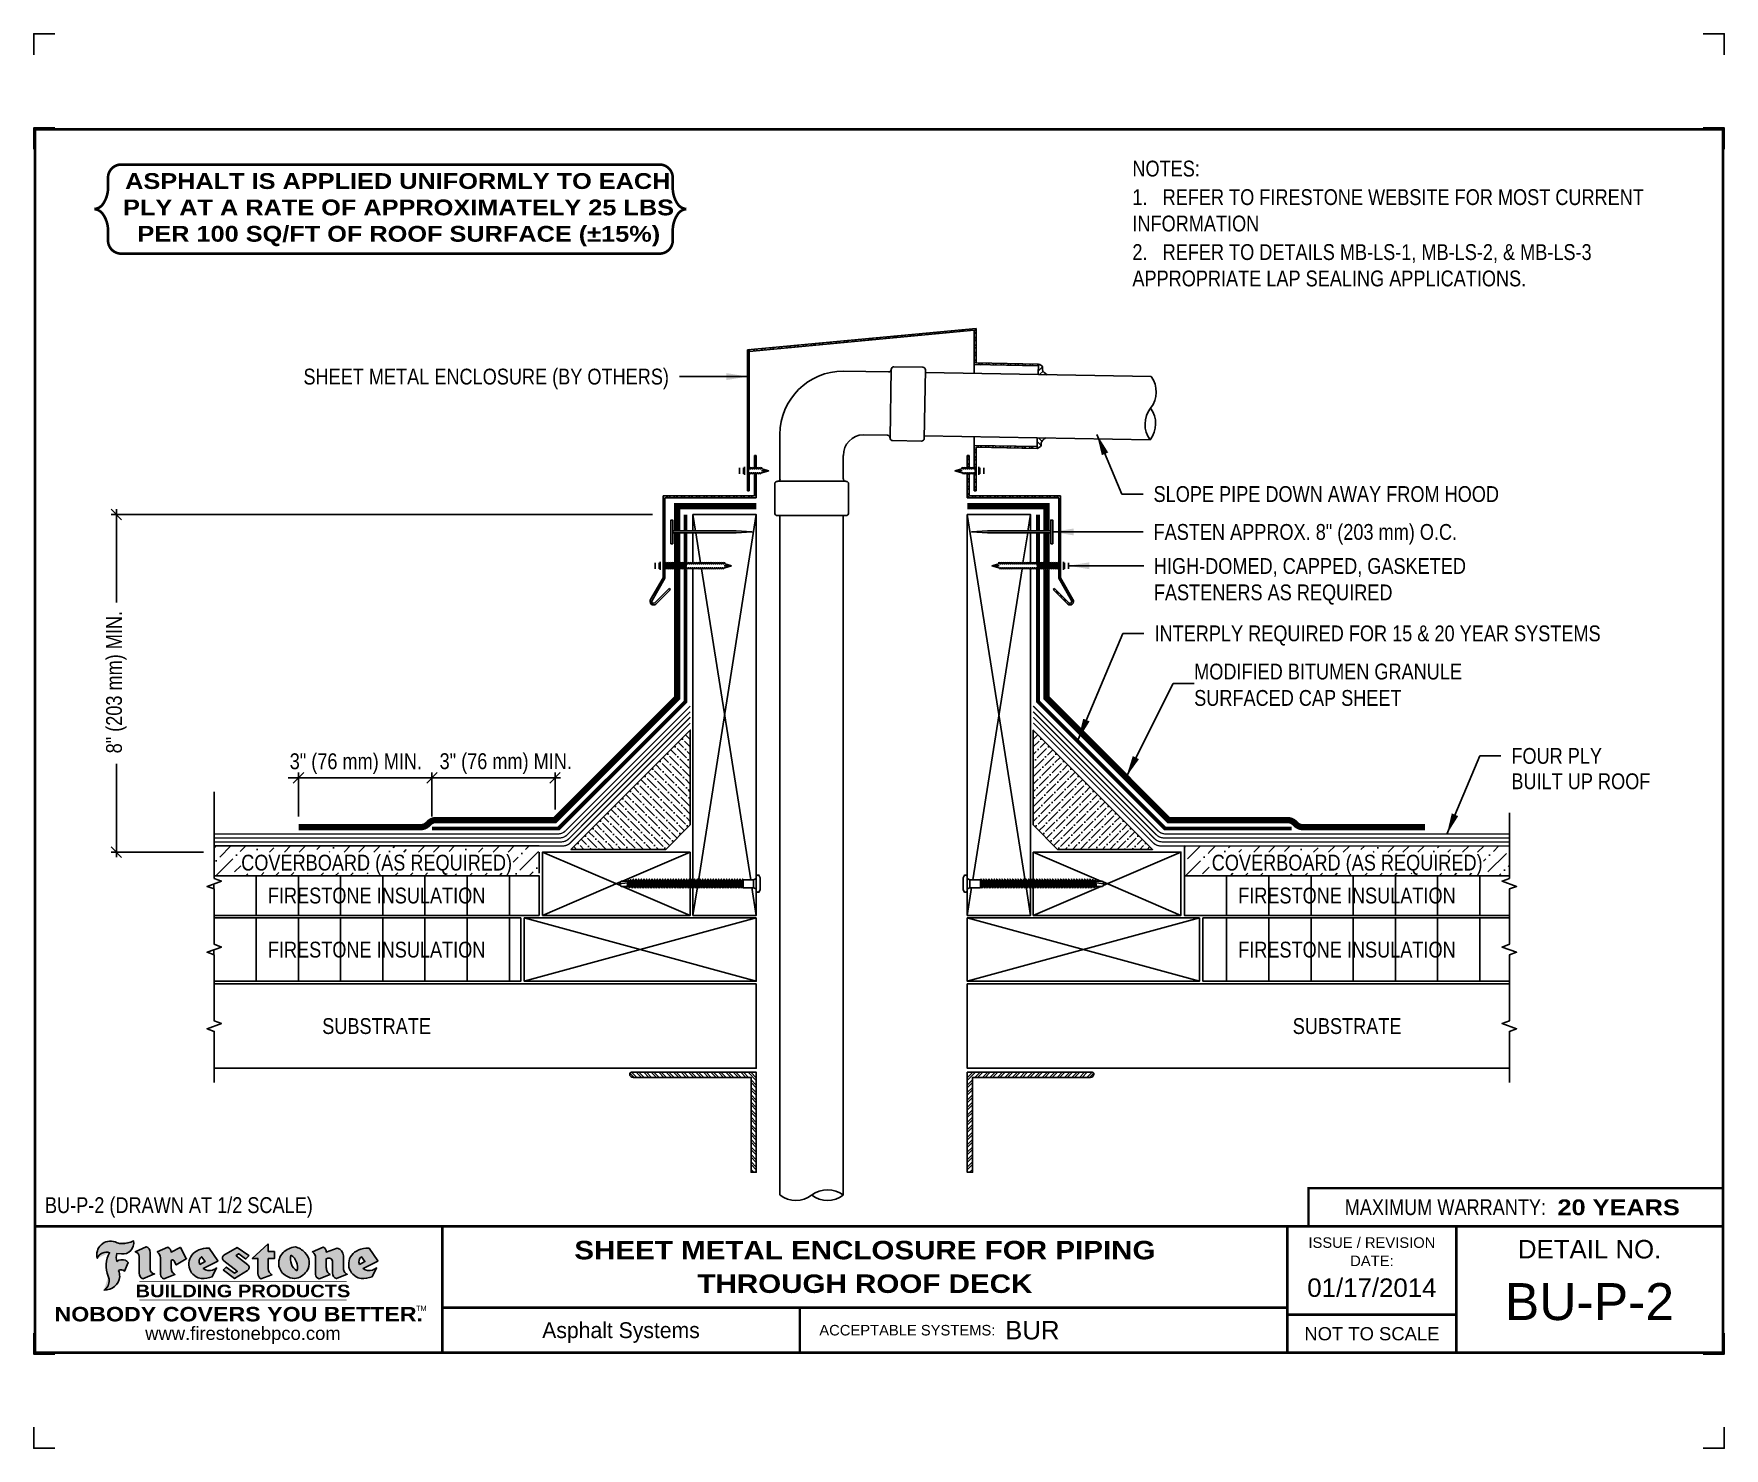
# Model space of a CAD drawing. Header units: inches. Extents: x -556 to -536, y -4.9 to 11.8.
import ezdxf
from ezdxf.enums import TextEntityAlignment as Align

# ---------------------------------------------------------------- set-up
doc = ezdxf.new("R2010")
doc.units = ezdxf.units.IN
doc.header["$MEASUREMENT"] = 0
doc.layers.get('0').update_dxf_attribs({"linetype": 'CONTINUOUS'})
doc.layers.get('DEFPOINTS').update_dxf_attribs({"linetype": 'CONTINUOUS'})
for name, color, linetype in [('FSBP-ACCESSORY-FIRESTONE', 7, 'CONTINUOUS'), ('FSBP-ACCESSORY-OTHER', 7, 'CONTINUOUS'), ('FSBP-ANNO-LABEL', 7, 'CONTINUOUS'), ('FSBP-ANNO-NOTE', 7, 'CONTINUOUS'), ('FSBP-COVERBOARD_CANT', 46, 'CONTINUOUS'), ('FSBP-INSULATION', 7, 'CONTINUOUS'), ('FSBP-MEMBRANE', 7, 'CONTINUOUS'), ('FSBP-SEALANTS', 1, 'CONTINUOUS'), ('FSBP-SUBSTRATE-GENERIC', 9, 'CONTINUOUS'), ('FSBP-TTLB', 7, 'CONTINUOUS'), ('FSBP-TTLB-BORDER', 7, 'CONTINUOUS'), ('FSBP-TTLB-TEXT', 7, 'CONTINUOUS'), ('FSBP-WOOD', 7, 'CONTINUOUS')]:
    doc.layers.add(name, color=color, linetype=linetype)
doc.styles.add('ARIAL', font='arial.ttf')
doc.styles.add('ARIAL_BOLD', font='')
doc.styles.add('ARIAL_NAR', font='ARIALN.TTF')
doc.styles.add('BANKGOTHIC', font='bgothm.ttf')
doc.styles.get('ARIAL_BOLD').set_extended_font_data('Arial Black')
doc.dimstyles.new('FSBP-DIM', dxfattribs={"dimtxt": 0.1875, "dimasz": 0.125, "dimexe": 0.0625, "dimexo": 0.125, "dimgap": 0.125, "dimtad": 0, "dimdec": 0, "dimzin": 1, "dimdsep": 46, "dimlunit": 4, "dimtxsty": 'ARIAL_NAR', "dimblk": 'OBLIQUE', "dimcen": 0.09375, "dimdle": 0.0625, "dimclrd": 256, "dimclre": 256, "dimclrt": 256, "dimadec": 0, "dimazin": 0, "dimtfac": 1, "dimtdec": 0, "dimtmove": 1, "dimatfit": 3, "dimfxl": 0, "dimtolj": 1, "dimtzin": 0, "dimlwd": -1, "dimlwe": -1, "dimarcsym": 0})
doc.dimstyles.new('FSBP-LEADER', dxfattribs={"dimtxt": 0.1875, "dimasz": 0.25, "dimexe": 0.0625, "dimexo": 0.125, "dimgap": 0.125, "dimtad": 0, "dimtih": 1, "dimtoh": 1, "dimdec": 4, "dimzin": 0, "dimdsep": 46, "dimlunit": 4, "dimtxsty": 'ARIAL_NAR', "dimcen": 0.09375, "dimclrd": 256, "dimclre": 256, "dimclrt": 256, "dimadec": 0, "dimazin": 0, "dimtfac": 1, "dimtdec": 4, "dimtofl": 0, "dimtmove": 0, "dimatfit": 3, "dimfxl": 0, "dimtolj": 1, "dimtzin": 0, "dimlwd": -1, "dimlwe": -1, "dimarcsym": 0})

msp = doc.modelspace()

# ---------------------------------------------------------------- texts
at = {"layer": 'DEFPOINTS', "style": 'ARIAL_NAR'}
msp.add_text('BU-P-2 (DRAWN AT 1/2 SCALE)', height=0.1875, dxfattribs=at).set_placement((-555.866, -2.069), align=Align.MIDDLE_LEFT)
at = {"layer": 'FSBP-ANNO-LABEL', "style": 'ARIAL_NAR'}
msp.add_text('SHEET METAL ENCLOSURE (BY OTHERS)', height=0.1875, dxfattribs=at).set_placement((-548.472, 7.75), align=Align.MIDDLE_RIGHT)
for s, p in [('SLOPE PIPE DOWN AWAY FROM HOOD', (-542.729, 6.358)), ('FASTEN APPROX. 8" (203 mm) O.C.', (-542.729, 5.909)), ('INTERPLY REQUIRED FOR 15 & 20 YEAR SYSTEMS', (-542.718, 4.707)), ('FOUR PLY', (-538.489, 3.255)), ('BUILT UP ROOF', (-538.489, 2.954))]:
    msp.add_text(s, height=0.1875, dxfattribs=at).set_placement(p, align=Align.MIDDLE_LEFT)
for s, p in [('COVERBOARD (AS REQUIRED)', (-551.936, 1.99)), ('COVERBOARD (AS REQUIRED)', (-540.435, 1.99)), ('FIRESTONE INSULATION', (-551.936, 1.6)), ('FIRESTONE INSULATION', (-540.438, 1.6)), ('FIRESTONE INSULATION', (-551.936, 0.959)), ('FIRESTONE INSULATION', (-540.438, 0.959)), ('SUBSTRATE', (-551.936, 0.053)), ('SUBSTRATE', (-540.436, 0.053))]:
    msp.add_text(s, height=0.1875, dxfattribs=at).set_placement(p, align=Align.MIDDLE_CENTER)
at = {"layer": 'FSBP-ANNO-LABEL', "char_height": 0.1875, "attachment_point": 1, "style": 'ARIAL_NAR'}
for s, width, insert in [('HIGH-DOMED, CAPPED, GASKETED FASTENERS AS REQUIRED', 3.69367, (-542.726, 5.599)), ('MODIFIED BITUMEN GRANULE\\PSURFACED CAP SHEET', 3.39791, (-542.248, 4.348))]:
    msp.add_mtext_dynamic_manual_height_columns(s, width=width, gutter_width=5, heights=[0], dxfattribs=dict(at, insert=insert))
at = {"layer": 'FSBP-ANNO-NOTE', "char_height": 0.1875, "attachment_point": 1}
for s, width, insert, style in [('NOTES:\\P{\\H0.083333x;\\P\\pi-0.375,l0.375;}1.   REFER TO FIRESTONE WEBSITE FOR MOST CURRENT INFORMATION\\P\\pi0,l0;{\\H0.083333x;\\P\\pi-0.375,l0.375;}2.   REFER TO DETAILS MB-LS-1, MB-LS-2, & MB-LS-3 APPROPRIATE LAP SEALING APPLICATIONS.', 6.60726, (-542.98, 10.309), 'ARIAL_NAR'), ('\\pi0.11982;ASPHALT IS APPLIED UNIFORMLY TO EACH\\P\\pi0.09507;PLY AT A RATE OF APPROXIMATELY 25 LBS\\P\\pi0.26537;PER 100 SQ/FT OF ROOF SURFACE (±15%)', 6.55017, (-555.036, 10.161), 'ARIAL_BOLD')]:
    msp.add_mtext_dynamic_manual_height_columns(s, width=width, gutter_width=5, heights=[0], dxfattribs=dict(at, insert=insert, style=style))

# ---------------------------------------------------------------- blocks, each defined once
blk = doc.blocks.new('FSBP_AP_FASTENER_01')
at = {"layer": 'FSBP-ACCESSORY-FIRESTONE'}
for p, q in [((-0.125, 0.048), (-0.094, -0.014)), ((0.094, -0.014), (0.125, 0.048)), ((-0.094, -0.014), (-0.094, -0.264)), ((-0.094, -0.014), (0.094, -0.014)), ((-0.094, -0.264), (-0.07, -0.284)), ((-0.07, -0.316), (-0.07, -0.347)), ((-0.07, -0.379), (-0.07, -0.41)), ((0.07, -0.296), (0.07, -0.327)), ((0.07, -0.359), (0.07, -0.39)), ((0.094, -0.014), (0.094, -0.264)), ((-0.07, -0.442), (-0.07, -0.474)), ((-0.07, -0.505), (-0.07, -0.537)), ((-0.07, -0.568), (-0.07, -0.6)), ((-0.07, -0.631), (-0.07, -0.663)), ((-0.07, -0.694), (-0.07, -0.726)), ((-0.07, -0.758), (-0.07, -0.789)), ((0.07, -0.422), (0.07, -0.453)), ((0.07, -0.485), (0.07, -0.517)), ((0.07, -0.548), (0.07, -0.58)), ((0.07, -0.611), (0.07, -0.643)), ((0.07, -0.674), (0.07, -0.706)), ((0.07, -0.738), (0.07, -0.769)), ((0.07, -0.801), (0.07, -0.832)), ((-0.07, -0.821), (-0.07, -0.852)), ((-0.07, -0.884), (-0.07, -0.915)), ((-0.07, -0.947), (-0.07, -0.979)), ((-0.07, -1.01), (-0.07, -1.042)), ((-0.07, -1.073), (-0.07, -1.105)), ((-0.07, -1.136), (-0.07, -1.168)), ((-0.07, -1.2), (-0.07, -1.231)), ((0.07, -0.864), (0.07, -0.895)), ((0.07, -0.927), (0.07, -0.958)), ((0.07, -0.99), (0.07, -1.022)), ((0.07, -1.053), (0.07, -1.085)), ((0.07, -1.116), (0.07, -1.148)), ((0.07, -1.179), (0.07, -1.211)), ((-0.07, -1.263), (-0.07, -1.294)), ((-0.07, -1.326), (-0.07, -1.357)), ((-0.07, -1.389), (-0.07, -1.421)), ((-0.07, -1.452), (-0.07, -1.484)), ((-0.07, -1.515), (-0.07, -1.547)), ((-0.07, -1.578), (-0.07, -1.61)), ((0.07, -1.243), (0.07, -1.274)), ((0.07, -1.306), (0.07, -1.337)), ((0.07, -1.369), (0.07, -1.4)), ((0.07, -1.432), (0.07, -1.464)), ((0.07, -1.495), (0.07, -1.527)), ((0.07, -1.558), (0.07, -1.59)), ((-0.07, -1.641), (-0.07, -1.673)), ((-0.07, -1.705), (-0.07, -1.736)), ((-0.07, -1.768), (-0.07, -1.799)), ((-0.07, -1.831), (-0.07, -1.862)), ((-0.07, -1.894), (-0.07, -1.926)), ((-0.07, -1.957), (-0.07, -1.989)), ((0.07, -1.621), (0.07, -1.653)), ((0.07, -1.685), (0.07, -1.716)), ((0.07, -1.748), (0.07, -1.779)), ((0.07, -1.811), (0.07, -1.842)), ((0.07, -1.874), (0.07, -1.906)), ((0.07, -1.937), (0.07, -1.969)), ((0.07, -2), (0.07, -2.032)), ((-0.07, -2.02), (-0.07, -2.052)), ((-0.07, -2.083), (-0.07, -2.115)), ((-0.07, -2.147), (-0.07, -2.178)), ((-0.07, -2.21), (-0.07, -2.241)), ((-0.07, -2.273), (-0.07, -2.304)), ((-0.07, -2.336), (-0.07, -2.368)), ((-0.07, -2.399), (-0.07, -2.431)), ((0.07, -2.063), (0.07, -2.095)), ((0.07, -2.126), (0.07, -2.158)), ((0.07, -2.19), (0.07, -2.221)), ((0.07, -2.253), (0.07, -2.284)), ((0.07, -2.316), (0.07, -2.347)), ((0.07, -2.379), (0.07, -2.411)), ((-0.07, -2.462), (-0.07, -2.494)), ((-0.07, -2.525), (-0.07, -2.557)), ((-0.07, -2.589), (-0.07, -2.62)), ((-0.07, -2.652), (-0.07, -2.683)), ((-0.07, -2.715), (-0.07, -2.746)), ((-0.07, -2.778), (-0.07, -2.809)), ((0.07, -2.442), (0.07, -2.474)), ((0.07, -2.505), (0.07, -2.537)), ((0.07, -2.568), (0.07, -2.6)), ((0.07, -2.632), (0.07, -2.663)), ((0.07, -2.695), (0.07, -2.726)), ((0.07, -2.758), (0.07, -2.789)), ((-0.07, -2.841), (-0.07, -2.873)), ((-0.07, -2.904), (-0.07, -2.936)), ((-0.07, -2.967), (-0.07, -2.999)), ((0, -3.202), (-0.063, -3.155)), ((-0.063, -3.155), (-0.063, -3.014)), ((0, -3.202), (0.025, -3.001)), ((0.062, -3.155), (0, -3.202)), ((0.062, -3.155), (0.062, -2.996)), ((0.07, -2.821), (0.07, -2.853)), ((0.07, -2.884), (0.07, -2.916)), ((0.07, -2.947), (0.07, -2.979))]:
    blk.add_line(p, q, dxfattribs=at)
blk.add_lwpolyline([(0.188, 0.048, 0.125), (0.203, 0.111), (0.141, 0.142), (-0.141, 0.142), (-0.203, 0.111, 0.125), (-0.188, 0.048)], format="xyb", close=True, dxfattribs=at)
for points in [[(-0.109, -0.305), (-0.07, -0.284), (0.07, -0.264), (0.109, -0.274), (0.07, -0.296), (-0.07, -0.316)], [(-0.109, -0.369), (-0.07, -0.347), (0.07, -0.327), (0.109, -0.337), (0.07, -0.359), (-0.07, -0.379)], [(-0.109, -0.432), (-0.07, -0.41), (0.07, -0.39), (0.109, -0.4), (0.07, -0.422), (-0.07, -0.442)], [(-0.109, -0.495), (-0.07, -0.474), (0.07, -0.453), (0.109, -0.464), (0.07, -0.485), (-0.07, -0.505)], [(-0.109, -0.558), (-0.07, -0.537), (0.07, -0.517), (0.109, -0.527), (0.07, -0.548), (-0.07, -0.568)], [(-0.109, -0.621), (-0.07, -0.6), (0.07, -0.58), (0.109, -0.59), (0.07, -0.611), (-0.07, -0.631)], [(-0.109, -0.684), (-0.07, -0.663), (0.07, -0.643), (0.109, -0.653), (0.07, -0.674), (-0.07, -0.694)], [(-0.109, -0.747), (-0.07, -0.726), (0.07, -0.706), (0.109, -0.716), (0.07, -0.738), (-0.07, -0.758)], [(-0.109, -0.811), (-0.07, -0.789), (0.07, -0.769), (0.109, -0.779), (0.07, -0.801), (-0.07, -0.821)], [(-0.109, -0.874), (-0.07, -0.852), (0.07, -0.832), (0.109, -0.842), (0.07, -0.864), (-0.07, -0.884)], [(-0.109, -0.937), (-0.07, -0.915), (0.07, -0.895), (0.109, -0.906), (0.07, -0.927), (-0.07, -0.947)], [(-0.109, -1), (-0.07, -0.979), (0.07, -0.958), (0.109, -0.969), (0.07, -0.99), (-0.07, -1.01)], [(-0.109, -1.063), (-0.07, -1.042), (0.07, -1.022), (0.109, -1.032), (0.07, -1.053), (-0.07, -1.073)], [(-0.109, -1.126), (-0.07, -1.105), (0.07, -1.085), (0.109, -1.095), (0.07, -1.116), (-0.07, -1.136)], [(-0.109, -1.189), (-0.07, -1.168), (0.07, -1.148), (0.109, -1.158), (0.07, -1.179), (-0.07, -1.2)], [(-0.109, -1.252), (-0.07, -1.231), (0.07, -1.211), (0.109, -1.221), (0.07, -1.243), (-0.07, -1.263)], [(-0.109, -1.316), (-0.07, -1.294), (0.07, -1.274), (0.109, -1.284), (0.07, -1.306), (-0.07, -1.326)], [(-0.109, -1.379), (-0.07, -1.357), (0.07, -1.337), (0.109, -1.347), (0.07, -1.369), (-0.07, -1.389)], [(-0.109, -1.442), (-0.07, -1.421), (0.07, -1.4), (0.109, -1.411), (0.07, -1.432), (-0.07, -1.452)], [(-0.109, -1.505), (-0.07, -1.484), (0.07, -1.464), (0.109, -1.474), (0.07, -1.495), (-0.07, -1.515)], [(-0.109, -1.568), (-0.07, -1.547), (0.07, -1.527), (0.109, -1.537), (0.07, -1.558), (-0.07, -1.578)], [(-0.109, -1.631), (-0.07, -1.61), (0.07, -1.59), (0.109, -1.6), (0.07, -1.621), (-0.07, -1.641)], [(-0.109, -1.694), (-0.07, -1.673), (0.07, -1.653), (0.109, -1.663), (0.07, -1.685), (-0.07, -1.705)], [(-0.109, -1.758), (-0.07, -1.736), (0.07, -1.716), (0.109, -1.726), (0.07, -1.748), (-0.07, -1.768)], [(-0.109, -1.821), (-0.07, -1.799), (0.07, -1.779), (0.109, -1.789), (0.07, -1.811), (-0.07, -1.831)], [(-0.109, -1.884), (-0.07, -1.862), (0.07, -1.842), (0.109, -1.853), (0.07, -1.874), (-0.07, -1.894)], [(-0.109, -1.947), (-0.07, -1.926), (0.07, -1.906), (0.109, -1.916), (0.07, -1.937), (-0.07, -1.957)], [(-0.109, -2.01), (-0.07, -1.989), (0.07, -1.969), (0.109, -1.979), (0.07, -2), (-0.07, -2.02)], [(-0.109, -2.073), (-0.07, -2.052), (0.07, -2.032), (0.109, -2.042), (0.07, -2.063), (-0.07, -2.083)], [(-0.109, -2.136), (-0.07, -2.115), (0.07, -2.095), (0.109, -2.105), (0.07, -2.126), (-0.07, -2.147)], [(-0.109, -2.199), (-0.07, -2.178), (0.07, -2.158), (0.109, -2.168), (0.07, -2.19), (-0.07, -2.21)], [(-0.109, -2.263), (-0.07, -2.241), (0.07, -2.221), (0.109, -2.231), (0.07, -2.253), (-0.07, -2.273)], [(-0.109, -2.326), (-0.07, -2.304), (0.07, -2.284), (0.109, -2.295), (0.07, -2.316), (-0.07, -2.336)], [(-0.109, -2.389), (-0.07, -2.368), (0.07, -2.347), (0.109, -2.358), (0.07, -2.379), (-0.07, -2.399)], [(-0.109, -2.452), (-0.07, -2.431), (0.07, -2.411), (0.109, -2.421), (0.07, -2.442), (-0.07, -2.462)], [(-0.109, -2.515), (-0.07, -2.494), (0.07, -2.474), (0.109, -2.484), (0.07, -2.505), (-0.07, -2.525)], [(-0.109, -2.578), (-0.07, -2.557), (0.07, -2.537), (0.109, -2.547), (0.07, -2.568), (-0.07, -2.589)], [(-0.109, -2.641), (-0.07, -2.62), (0.07, -2.6), (0.109, -2.61), (0.07, -2.632), (-0.07, -2.652)], [(-0.109, -2.705), (-0.07, -2.683), (0.07, -2.663), (0.109, -2.673), (0.07, -2.695), (-0.07, -2.715)], [(-0.109, -2.768), (-0.07, -2.746), (0.07, -2.726), (0.109, -2.736), (0.07, -2.758), (-0.07, -2.778)], [(-0.109, -2.831), (-0.07, -2.809), (0.07, -2.789), (0.109, -2.8), (0.07, -2.821), (-0.07, -2.841)], [(-0.109, -2.894), (-0.07, -2.873), (0.07, -2.853), (0.109, -2.863), (0.07, -2.884), (-0.07, -2.904)], [(-0.1, -2.956), (-0.07, -2.936), (0.07, -2.916), (0.1, -2.927), (0.07, -2.947), (-0.07, -2.967)], [(-0.085, -3.009), (-0.07, -2.999), (0.07, -2.979), (0.085, -2.985), (0.07, -2.995), (-0.07, -3.015)]]:
    blk.add_lwpolyline(points, close=True, dxfattribs=at)
blk.add_lwpolyline([(-0.094, -0.264), (0.094, -0.264)], dxfattribs=at)
blk = doc.blocks.new('FSBP_AG_FASTENER_2')
at = {"layer": 'FSBP-ACCESSORY-FIRESTONE'}
for p, q in [((0.164, 0.047), (0, 0)), ((0, 0), (0.164, -0.047)), ((0.168, 0.082), (0.164, 0.047)), ((0.188, 0.047), (0.168, 0.082)), ((0.188, 0.047), (0.211, 0.047)), ((0.215, 0.082), (0.211, 0.047)), ((0.234, 0.047), (0.215, 0.082)), ((0.234, 0.047), (0.258, 0.047)), ((0.262, 0.082), (0.258, 0.047)), ((0.281, 0.047), (0.262, 0.082)), ((0.281, 0.047), (0.305, 0.047)), ((0.309, 0.082), (0.305, 0.047)), ((0.328, 0.047), (0.309, 0.082)), ((0.328, 0.047), (0.352, 0.047)), ((0.356, 0.082), (0.352, 0.047)), ((0.375, 0.047), (0.356, 0.082)), ((0.375, 0.047), (0.398, 0.047)), ((0.403, 0.082), (0.398, 0.047)), ((0.422, 0.047), (0.403, 0.082)), ((0.422, 0.047), (0.445, 0.047)), ((0.45, 0.082), (0.445, 0.047)), ((0.469, 0.047), (0.45, 0.082)), ((0.469, 0.047), (0.492, 0.047)), ((0.496, 0.082), (0.492, 0.047)), ((0.516, 0.047), (0.496, 0.082)), ((0.516, 0.047), (0.539, 0.047)), ((0.543, 0.082), (0.539, 0.047)), ((0.562, 0.047), (0.543, 0.082)), ((0.562, 0.047), (0.586, 0.047)), ((0.59, 0.082), (0.586, 0.047)), ((0.609, 0.047), (0.59, 0.082)), ((0.609, 0.047), (0.633, 0.047)), ((0.637, 0.082), (0.633, 0.047)), ((0.656, 0.047), (0.637, 0.082)), ((0.656, 0.047), (0.68, 0.047)), ((0.684, 0.082), (0.68, 0.047)), ((0.703, 0.047), (0.684, 0.082)), ((0.703, 0.047), (0.727, 0.047)), ((0.731, 0.082), (0.727, 0.047)), ((0.75, 0.047), (0.731, 0.082)), ((0.75, 0.047), (0.773, 0.047)), ((0.778, 0.082), (0.773, 0.047)), ((0.797, 0.047), (0.778, 0.082)), ((0.797, 0.047), (0.82, 0.047)), ((0.825, 0.082), (0.82, 0.047)), ((0.844, 0.047), (0.825, 0.082)), ((0.844, 0.047), (0.867, 0.047)), ((0.871, 0.082), (0.867, 0.047)), ((0.891, 0.047), (0.871, 0.082)), ((0.891, 0.047), (0.914, 0.047)), ((0.918, 0.082), (0.914, 0.047)), ((0.938, 0.047), (0.918, 0.082)), ((0.938, 0.047), (0.961, 0.047)), ((0.965, 0.082), (0.961, 0.047)), ((0.984, 0.047), (0.965, 0.082)), ((0.984, 0.047), (1.008, 0.047)), ((1.012, 0.082), (1.008, 0.047)), ((1.031, 0.047), (1.012, 0.082)), ((1.031, 0.047), (1.055, 0.047)), ((1.059, 0.082), (1.055, 0.047)), ((1.094, -0.082), (1.059, 0.082)), ((1.078, 0.047), (1.059, 0.082)), ((1.078, 0.047), (1.059, 0.082)), ((1.098, -0.047), (1.078, 0.047)), ((1.098, -0.047), (1.078, 0.047)), ((1.078, 0.047), (1.102, 0.047)), ((1.078, 0.047), (1.102, 0.047)), ((1.106, 0.082), (1.102, 0.047)), ((1.121, -0.047), (1.102, 0.047)), ((1.121, -0.047), (1.102, 0.047)), ((1.141, -0.082), (1.106, 0.082)), ((1.125, 0.047), (1.106, 0.082)), ((1.125, 0.047), (1.106, 0.082)), ((1.145, -0.047), (1.125, 0.047)), ((1.145, -0.047), (1.125, 0.047)), ((1.125, 0.047), (1.148, 0.047)), ((1.125, 0.047), (1.148, 0.047)), ((1.153, 0.082), (1.148, 0.047)), ((1.168, -0.047), (1.148, 0.047)), ((1.168, -0.047), (1.148, 0.047)), ((1.188, -0.082), (1.153, 0.082)), ((1.172, 0.047), (1.153, 0.082)), ((1.172, 0.047), (1.153, 0.082)), ((1.192, -0.047), (1.172, 0.047)), ((1.192, -0.047), (1.172, 0.047)), ((1.172, 0.047), (1.195, 0.047)), ((1.172, 0.047), (1.195, 0.047)), ((1.2, 0.082), (1.195, 0.047)), ((1.215, -0.047), (1.195, 0.047)), ((1.215, -0.047), (1.195, 0.047)), ((1.234, -0.082), (1.2, 0.082)), ((1.219, 0.047), (1.2, 0.082)), ((1.219, 0.047), (1.2, 0.082)), ((1.239, -0.047), (1.219, 0.047)), ((1.239, -0.047), (1.219, 0.047)), ((1.219, 0.047), (1.242, 0.047)), ((1.219, 0.047), (1.242, 0.047)), ((1.246, 0.082), (1.242, 0.047)), ((1.262, -0.047), (1.242, 0.047)), ((1.262, -0.047), (1.242, 0.047)), ((1.281, -0.082), (1.246, 0.082)), ((1.266, 0.047), (1.246, 0.082)), ((1.266, 0.047), (1.246, 0.082)), ((1.286, -0.047), (1.266, 0.047)), ((1.286, -0.047), (1.266, 0.047)), ((1.266, 0.047), (1.289, 0.047)), ((1.266, 0.047), (1.289, 0.047)), ((1.293, 0.082), (1.289, 0.047)), ((1.309, -0.047), (1.289, 0.047)), ((1.309, -0.047), (1.289, 0.047)), ((1.328, -0.082), (1.293, 0.082)), ((1.312, 0.047), (1.293, 0.082)), ((1.312, 0.047), (1.293, 0.082)), ((1.332, -0.047), (1.312, 0.047)), ((1.332, -0.047), (1.312, 0.047)), ((1.312, 0.047), (1.336, 0.047)), ((1.312, 0.047), (1.336, 0.047)), ((1.34, 0.082), (1.336, 0.047)), ((1.356, -0.047), (1.336, 0.047)), ((1.356, -0.047), (1.336, 0.047)), ((1.375, -0.082), (1.34, 0.082)), ((1.359, 0.047), (1.34, 0.082)), ((1.359, 0.047), (1.34, 0.082)), ((1.379, -0.047), (1.359, 0.047)), ((1.379, -0.047), (1.359, 0.047)), ((1.359, 0.047), (1.383, 0.047)), ((1.359, 0.047), (1.383, 0.047)), ((1.387, 0.082), (1.383, 0.047)), ((1.403, -0.047), (1.383, 0.047)), ((1.403, -0.047), (1.383, 0.047)), ((1.422, -0.082), (1.387, 0.082)), ((1.406, 0.047), (1.387, 0.082)), ((1.406, 0.047), (1.387, 0.082)), ((1.426, -0.047), (1.406, 0.047)), ((1.426, -0.047), (1.406, 0.047)), ((1.406, 0.047), (1.43, 0.047)), ((1.406, 0.047), (1.43, 0.047)), ((1.434, 0.082), (1.43, 0.047)), ((1.45, -0.047), (1.43, 0.047)), ((1.45, -0.047), (1.43, 0.047)), ((1.469, -0.082), (1.434, 0.082)), ((1.453, 0.047), (1.434, 0.082)), ((1.453, 0.047), (1.434, 0.082)), ((1.473, -0.047), (1.453, 0.047)), ((1.473, -0.047), (1.453, 0.047)), ((1.453, 0.047), (1.477, 0.047)), ((1.453, 0.047), (1.477, 0.047)), ((1.481, 0.082), (1.477, 0.047)), ((1.496, -0.047), (1.477, 0.047)), ((1.496, -0.047), (1.477, 0.047)), ((1.516, -0.082), (1.481, 0.082)), ((1.5, 0.047), (1.481, 0.082)), ((1.5, 0.047), (1.481, 0.082)), ((1.52, -0.047), (1.5, 0.047)), ((1.52, -0.047), (1.5, 0.047)), ((1.5, 0.047), (1.523, 0.047)), ((1.5, 0.047), (1.523, 0.047)), ((1.528, 0.082), (1.523, 0.047)), ((1.543, -0.047), (1.523, 0.047)), ((1.543, -0.047), (1.523, 0.047)), ((1.563, -0.082), (1.528, 0.082)), ((1.547, 0.047), (1.528, 0.082)), ((1.547, 0.047), (1.528, 0.082)), ((1.567, -0.047), (1.547, 0.047)), ((1.567, -0.047), (1.547, 0.047)), ((1.547, 0.047), (1.57, 0.047)), ((1.547, 0.047), (1.57, 0.047)), ((1.575, 0.082), (1.57, 0.047)), ((1.59, -0.047), (1.57, 0.047)), ((1.59, -0.047), (1.57, 0.047)), ((1.609, -0.082), (1.575, 0.082)), ((1.594, 0.047), (1.575, 0.082)), ((1.594, 0.047), (1.575, 0.082)), ((1.614, -0.047), (1.594, 0.047)), ((1.614, -0.047), (1.594, 0.047)), ((1.594, 0.047), (1.617, 0.047)), ((1.594, 0.047), (1.617, 0.047)), ((1.621, 0.082), (1.617, 0.047)), ((1.621, 0.082), (1.617, 0.047)), ((1.625, 0.01), (1.617, 0.047)), ((1.625, 0.065), (1.621, 0.082)), ((1.625, 0.065), (1.621, 0.082)), ((1.625, 0.075), (1.621, 0.082)), ((1.625, 0.075), (1.621, 0.082)), ((0.164, -0.047), (0.184, -0.047)), ((0.184, -0.047), (0.203, -0.082)), ((0.203, -0.082), (0.207, -0.047)), ((0.207, -0.047), (0.231, -0.047)), ((0.231, -0.047), (0.25, -0.082)), ((0.25, -0.082), (0.254, -0.047)), ((0.254, -0.047), (0.278, -0.047)), ((0.278, -0.047), (0.297, -0.082)), ((0.297, -0.082), (0.301, -0.047)), ((0.301, -0.047), (0.325, -0.047)), ((0.325, -0.047), (0.344, -0.082)), ((0.344, -0.082), (0.348, -0.047)), ((0.348, -0.047), (0.371, -0.047)), ((0.371, -0.047), (0.391, -0.082)), ((0.391, -0.082), (0.395, -0.047)), ((0.395, -0.047), (0.418, -0.047)), ((0.418, -0.047), (0.438, -0.082)), ((0.438, -0.082), (0.442, -0.047)), ((0.442, -0.047), (0.465, -0.047)), ((0.465, -0.047), (0.484, -0.082)), ((0.484, -0.082), (0.489, -0.047)), ((0.489, -0.047), (0.512, -0.047)), ((0.512, -0.047), (0.531, -0.082)), ((0.531, -0.082), (0.536, -0.047)), ((0.536, -0.047), (0.559, -0.047)), ((0.559, -0.047), (0.578, -0.082)), ((0.578, -0.082), (0.582, -0.047)), ((0.582, -0.047), (0.606, -0.047)), ((0.606, -0.047), (0.625, -0.082)), ((0.625, -0.082), (0.629, -0.047)), ((0.629, -0.047), (0.653, -0.047)), ((0.653, -0.047), (0.672, -0.082)), ((0.672, -0.082), (0.676, -0.047)), ((0.676, -0.047), (0.7, -0.047)), ((0.7, -0.047), (0.719, -0.082)), ((0.719, -0.082), (0.723, -0.047)), ((0.723, -0.047), (0.746, -0.047)), ((0.746, -0.047), (0.766, -0.082)), ((0.766, -0.082), (0.77, -0.047)), ((0.77, -0.047), (0.793, -0.047)), ((0.793, -0.047), (0.813, -0.082)), ((0.813, -0.082), (0.817, -0.047)), ((0.817, -0.047), (0.84, -0.047)), ((0.84, -0.047), (0.859, -0.082)), ((0.859, -0.082), (0.864, -0.047)), ((0.864, -0.047), (0.887, -0.047)), ((0.887, -0.047), (0.906, -0.082)), ((0.906, -0.082), (0.911, -0.047)), ((0.911, -0.047), (0.934, -0.047)), ((0.934, -0.047), (0.953, -0.082)), ((0.953, -0.082), (0.957, -0.047)), ((0.957, -0.047), (0.981, -0.047)), ((0.981, -0.047), (1, -0.082)), ((1, -0.082), (1.004, -0.047)), ((1.004, -0.047), (1.028, -0.047)), ((1.028, -0.047), (1.047, -0.082)), ((1.047, -0.082), (1.051, -0.047)), ((1.051, -0.047), (1.075, -0.047)), ((1.075, -0.047), (1.094, -0.082)), ((1.094, -0.082), (1.098, -0.047)), ((1.094, -0.082), (1.098, -0.047)), ((1.098, -0.047), (1.121, -0.047)), ((1.098, -0.047), (1.121, -0.047)), ((1.121, -0.047), (1.141, -0.082)), ((1.141, -0.082), (1.145, -0.047)), ((1.141, -0.082), (1.145, -0.047)), ((1.145, -0.047), (1.168, -0.047)), ((1.145, -0.047), (1.168, -0.047)), ((1.168, -0.047), (1.188, -0.082)), ((1.188, -0.082), (1.192, -0.047)), ((1.188, -0.082), (1.192, -0.047)), ((1.192, -0.047), (1.215, -0.047)), ((1.192, -0.047), (1.215, -0.047)), ((1.215, -0.047), (1.234, -0.082)), ((1.234, -0.082), (1.239, -0.047)), ((1.234, -0.082), (1.239, -0.047)), ((1.239, -0.047), (1.262, -0.047)), ((1.239, -0.047), (1.262, -0.047)), ((1.262, -0.047), (1.281, -0.082)), ((1.281, -0.082), (1.286, -0.047)), ((1.281, -0.082), (1.286, -0.047)), ((1.286, -0.047), (1.309, -0.047)), ((1.286, -0.047), (1.309, -0.047)), ((1.309, -0.047), (1.328, -0.082)), ((1.328, -0.082), (1.332, -0.047)), ((1.328, -0.082), (1.332, -0.047)), ((1.332, -0.047), (1.356, -0.047)), ((1.332, -0.047), (1.356, -0.047)), ((1.356, -0.047), (1.375, -0.082)), ((1.375, -0.082), (1.379, -0.047)), ((1.375, -0.082), (1.379, -0.047)), ((1.379, -0.047), (1.403, -0.047)), ((1.379, -0.047), (1.403, -0.047)), ((1.403, -0.047), (1.422, -0.082)), ((1.422, -0.082), (1.426, -0.047)), ((1.422, -0.082), (1.426, -0.047)), ((1.426, -0.047), (1.45, -0.047)), ((1.426, -0.047), (1.45, -0.047)), ((1.45, -0.047), (1.469, -0.082)), ((1.469, -0.082), (1.473, -0.047)), ((1.469, -0.082), (1.473, -0.047)), ((1.473, -0.047), (1.496, -0.047)), ((1.473, -0.047), (1.496, -0.047)), ((1.496, -0.047), (1.516, -0.082)), ((1.516, -0.082), (1.52, -0.047)), ((1.516, -0.082), (1.52, -0.047)), ((1.52, -0.047), (1.543, -0.047)), ((1.52, -0.047), (1.543, -0.047)), ((1.543, -0.047), (1.563, -0.082)), ((1.563, -0.082), (1.567, -0.047)), ((1.563, -0.082), (1.567, -0.047)), ((1.567, -0.047), (1.59, -0.047)), ((1.567, -0.047), (1.59, -0.047)), ((1.59, -0.047), (1.609, -0.082)), ((1.609, -0.082), (1.614, -0.047)), ((1.609, -0.082), (1.614, -0.047)), ((1.614, -0.047), (1.625, -0.047)), ((1.614, -0.047), (1.625, -0.047))]:
    blk.add_line(p, q, dxfattribs=at)
for points in [[(0.174, 0), (0, 0)], [(1.695, -0.094), (1.695, 0.094)], [(1.719, -0.07), (1.719, 0.07)], [(1.812, 0.07), (1.812, -0.07)]]:
    blk.add_lwpolyline(points, dxfattribs=at)
blk = doc.blocks.new('_OBLIQUE')
at = {"color": 0, "linetype": 'ByBlock'}
blk.add_line((-0.5, -0.5), (0.5, 0.5), dxfattribs=at)
blk = doc.blocks.new('*D13')
at = {"layer": 'DEFPOINTS', "color": 0, "transparency": 16777216}
for p in [(-548.541, 6.115), (-555.02, 2.115), (-553.861, 2.115)]:
    blk.add_point(p, dxfattribs=at)
at = {"layer": 'FSBP-ANNO-LABEL', "transparency": 16777216}
for p, q in [((-548.666, 6.115), (-555.082, 6.115)), ((-555.02, 6.178), (-555.02, 5.071)), ((-555.02, 2.053), (-555.02, 3.16)), ((-553.986, 2.115), (-555.082, 2.115))]:
    blk.add_line(p, q, dxfattribs=at)
at = {"layer": 'FSBP-ANNO-LABEL', "transparency": 16777216, "xscale": 0.125, "yscale": 0.125, "zscale": 0.125}
for p, rotation in [((-555.02, 6.115), 90), ((-555.02, 2.115), 270)]:
    blk.add_blockref('_OBLIQUE', p, dxfattribs=dict(at, rotation=rotation))
at = {"layer": 'FSBP-ANNO-LABEL', "transparency": 16777216, "insert": (-555.02, 3.285), "char_height": 0.1875, "attachment_point": 4, "rotation": 90, "style": 'ARIAL_NAR'}
blk.add_mtext('\\A1;8" (203 mm) MIN.', dxfattribs=at)
blk = doc.blocks.new('*D12')
at = {"layer": 'DEFPOINTS', "color": 0, "transparency": 16777216}
for p in [(-551.28, 2.996), (-552.861, 2.41), (-551.28, 2.41)]:
    blk.add_point(p, dxfattribs=at)
at = {"layer": 'FSBP-ANNO-LABEL', "transparency": 16777216}
for p, q in [((-552.861, 2.535), (-552.861, 3.058)), ((-551.28, 2.535), (-551.28, 3.058)), ((-552.861, 2.996), (-552.986, 2.996)), ((-552.861, 2.996), (-551.28, 2.996)), ((-551.28, 2.996), (-551.155, 2.996))]:
    blk.add_line(p, q, dxfattribs=at)
at = {"layer": 'FSBP-ANNO-LABEL', "transparency": 16777216, "xscale": 0.125, "yscale": 0.125, "zscale": 0.125}
blk.add_blockref('_OBLIQUE', (-552.861, 2.996), dxfattribs=at)
at = {"layer": 'FSBP-ANNO-LABEL', "transparency": 16777216, "xscale": 0.125, "yscale": 0.125, "zscale": 0.125, "rotation": 180}
blk.add_blockref('_OBLIQUE', (-551.28, 2.996), dxfattribs=at)
at = {"layer": 'FSBP-ANNO-LABEL', "transparency": 16777216, "insert": (-552.182, 3.163), "char_height": 0.1875, "attachment_point": 5, "style": 'ARIAL_NAR'}
blk.add_mtext('\\A1;3" (76 mm) MIN.', dxfattribs=at)
blk = doc.blocks.new('*D11')
at = {"layer": 'DEFPOINTS', "color": 0, "transparency": 16777216}
for p in [(-549.822, 2.996), (-551.28, 2.495), (-549.822, 2.495)]:
    blk.add_point(p, dxfattribs=at)
at = {"layer": 'FSBP-ANNO-LABEL', "transparency": 16777216}
for p, q in [((-551.28, 2.62), (-551.28, 3.058)), ((-549.822, 2.62), (-549.822, 3.058)), ((-551.342, 2.996), (-549.759, 2.996))]:
    blk.add_line(p, q, dxfattribs=at)
at = {"layer": 'FSBP-ANNO-LABEL', "transparency": 16777216, "xscale": 0.125, "yscale": 0.125, "zscale": 0.125, "rotation": 180}
blk.add_blockref('_OBLIQUE', (-551.28, 2.996), dxfattribs=at)
at = {"layer": 'FSBP-ANNO-LABEL', "transparency": 16777216, "xscale": 0.125, "yscale": 0.125, "zscale": 0.125}
blk.add_blockref('_OBLIQUE', (-549.822, 2.996), dxfattribs=at)
at = {"layer": 'FSBP-ANNO-LABEL', "transparency": 16777216, "insert": (-550.406, 3.164), "char_height": 0.1875, "attachment_point": 5, "style": 'ARIAL_NAR'}
blk.add_mtext('\\A1;3" (76 mm) MIN.', dxfattribs=at)
blk = doc.blocks.new('TTLB-ASPHALT_2')
at = {"layer": 'FSBP-TTLB-TEXT'}
h = blk.add_hatch(color=1, dxfattribs=at)
edge = h.paths.add_edge_path()
edge.add_arc((1.037, -0.198), 0.132, 264.041, 370.3106)
edge.add_arc((1.028, 0.121), 0.327, 270.0506, 295.2346, ccw=False)
edge.add_arc((1.023, -0.067), 0.139, 249.3281, 272.0749, ccw=False)
edge.add_line((0.974, -0.197), (0.947, -0.185))
edge.add_arc((0.894, -0.339), 0.163, 70.8459, 194.3325)
edge.add_arc((0.844, -0.426), 0.118, 70.9695, 156.9641, ccw=False)
edge.add_arc((1.153, -0.468), 0.311, 150.3231, 203.2084)
edge.add_arc((0.756, -0.641), 0.122, 0.8849, 24.3467, ccw=False)
edge.add_arc((0.749, -0.648), 0.129, -58.3666, 3.6217, ccw=False)
edge.add_arc((0.826, -0.579), 0.178, 267.2205, 354.1382)
edge.add_arc((0.79, -0.601), 0.213, 0.9996, 21.005)
edge.add_arc((1.019, -0.567), 0.0514, 40.8212, 125.5273, ccw=False)
edge.add_line((1.058, -0.533), (1.103, -0.431))
edge.add_arc((1.041, -0.47), 0.0733, 32.3168, 66.3148)
edge.add_arc((1.032, -0.506), 0.11, 69.8179, 125.2547)
edge.add_arc((1.128, -0.369), 0.166, 164.157, 196.5811, ccw=False)
edge.add_line((0.968, -0.324), (1.024, -0.329))
h = blk.add_hatch(color=1, dxfattribs=at)
edge = h.paths.add_edge_path()
edge.add_line((1.275, -0.622), (1.415, -0.566))
edge.add_arc((1.421, -0.509), 0.0573, 181.9718, 264.3185, ccw=False)
edge.add_line((1.364, -0.511), (1.363, -0.31))
edge.add_arc((1.294, -0.31), 0.0691, 0.0934, 72.4283)
edge.add_line((1.315, -0.244), (1.187, -0.302))
edge.add_arc((1.175, -0.359), 0.0573, -0.0174, 78.3221, ccw=False)
edge.add_line((1.233, -0.359), (1.233, -0.555))
edge.add_arc((1.306, -0.556), 0.0731, 179.4272, 245.3846)
h = blk.add_hatch(color=1, dxfattribs=at)
edge = h.paths.add_edge_path()
edge.add_line((1.792, -0.384), (1.722, -0.252))
edge.add_arc((1.72, -0.253), 0.00231, 27.872, 117.3767)
edge.add_line((1.719, -0.251), (1.611, -0.307))
edge.add_arc((1.547, -0.306), 0.0636, 359.1658, 425.8794)
edge.add_line((1.573, -0.248), (1.447, -0.305))
edge.add_arc((1.408, -0.37), 0.076, -3.4414, 59.0799, ccw=False)
edge.add_line((1.484, -0.375), (1.484, -0.572))
edge.add_arc((1.541, -0.568), 0.057, 184.1557, 255.3066)
edge.add_line((1.526, -0.623), (1.657, -0.571))
edge.add_arc((1.688, -0.502), 0.0752, 207.5161, 245.6492, ccw=False)
edge.add_arc((1.721, -0.491), 0.109, 179.4823, 204.5538, ccw=False)
edge.add_line((1.612, -0.49), (1.612, -0.413))
edge.add_arc((1.629, -0.414), 0.0169, 28.3562, 174.855, ccw=False)
edge.add_arc((1.627, -0.42), 0.0211, 22.2169, 40.1021, ccw=False)
edge.add_line((1.647, -0.412), (1.667, -0.455))
edge.add_arc((1.669, -0.454), 0.00231, 204.5451, 299.6324)
edge.add_line((1.67, -0.456), (1.791, -0.387))
edge.add_line((1.791, -0.387), (1.792, -0.384))
h = blk.add_hatch(color=1, dxfattribs=at)
h.paths.add_polyline_path([(2.063, -0.258, 0.025243), (2.025, -0.261, 0.121361), (1.902, -0.301, 0.615167), (1.933, -0.61, 0.053068), (1.968, -0.618, 0.115093), (2.099, -0.599), (2.151, -0.494, -0.087554), (2.104, -0.519, -0.265592), (1.993, -0.501), (2.165, -0.414, 0.451895), (2.166, -0.411)])
h.paths.add_polyline_path([(2.014, -0.419), (1.951, -0.452, -0.372053), (1.973, -0.361)], flags=16)
h = blk.add_hatch(color=1, dxfattribs=at)
edge = h.paths.add_edge_path()
edge.add_arc((2.26, -0.378), 0.0415, 123.2081, 232.2027, ccw=False)
edge.add_line((2.238, -0.343), (2.394, -0.254))
edge.add_arc((2.395, -0.256), 0.00231, 55.6464, 119.6543, ccw=False)
edge.add_line((2.396, -0.254), (2.532, -0.347))
edge.add_arc((2.53, -0.349), 0.00231, -42.7311, 54.4661, ccw=False)
edge.add_line((2.532, -0.35), (2.498, -0.387))
edge.add_arc((2.497, -0.385), 0.00231, 233.7527, 317.2689, ccw=False)
edge.add_line((2.495, -0.387), (2.414, -0.327))
edge.add_arc((2.412, -0.329), 0.00231, 53.7527, 124.4136)
edge.add_line((2.411, -0.327), (2.383, -0.347))
edge.add_arc((2.384, -0.349), 0.00231, 124.4136, 231.8459)
edge.add_line((2.383, -0.351), (2.52, -0.458))
edge.add_arc((2.494, -0.491), 0.0415, -55.2123, 51.8459, ccw=False)
edge.add_line((2.518, -0.525), (2.364, -0.618))
edge.add_arc((2.363, -0.616), 0.00231, 233.2956, 301.2087, ccw=False)
edge.add_line((2.362, -0.618), (2.231, -0.52))
edge.add_arc((2.233, -0.519), 0.00231, 135.5134, 233.218, ccw=False)
edge.add_line((2.231, -0.517), (2.263, -0.485))
edge.add_arc((2.264, -0.486), 0.00231, 53.0353, 135.5134, ccw=False)
edge.add_line((2.266, -0.484), (2.362, -0.557))
edge.add_arc((2.363, -0.555), 0.00231, 233.0353, 302.2363)
edge.add_line((2.364, -0.557), (2.394, -0.538))
edge.add_arc((2.393, -0.536), 0.00231, 302.2363, 412.2027)
edge.add_line((2.394, -0.534), (2.235, -0.41))
h = blk.add_hatch(color=1, dxfattribs=at)
edge = h.paths.add_edge_path()
edge.add_line((2.763, -0.207), (2.763, -0.297))
edge.add_arc((2.766, -0.297), 0.00231, 180, 270)
edge.add_line((2.766, -0.299), (2.835, -0.299))
edge.add_arc((2.835, -0.302), 0.00231, 0, 90, ccw=False)
edge.add_line((2.838, -0.302), (2.838, -0.379))
edge.add_arc((2.835, -0.379), 0.00231, 270, 360, ccw=False)
edge.add_line((2.835, -0.381), (2.766, -0.381))
edge.add_arc((2.766, -0.384), 0.00231, 90, 180)
edge.add_line((2.763, -0.384), (2.763, -0.503))
edge.add_arc((2.837, -0.507), 0.0734, 177.0803, 245.325)
edge.add_line((2.806, -0.574), (2.675, -0.623))
edge.add_arc((2.709, -0.564), 0.0675, 177.0345, 239.6926, ccw=False)
edge.add_line((2.641, -0.561), (2.641, -0.384))
edge.add_arc((2.639, -0.384), 0.00231, 360, 450)
edge.add_line((2.639, -0.381), (2.573, -0.381))
edge.add_line((2.573, -0.381), (2.763, -0.207))
h = blk.add_hatch(color=1, dxfattribs=at)
edge = h.paths.add_edge_path(flags=16)
edge.add_arc((2.94, -0.485), 0.168, 344.5559, 417.014)
edge.add_arc((3.194, -0.388), 0.168, 164.5559, 237.014)
edge = h.paths.add_edge_path()
edge.add_arc((3.069, -0.44), 0.183, 136.0915, 191.2134)
edge.add_arc((3.065, -0.432), 0.18, 194.0167, 240.6664)
edge.add_arc((3.098, -0.385), 0.238, 239.2975, 264.289)
edge.add_arc((3.049, -0.419), 0.204, 277.1987, 326.5036)
edge.add_arc((3.078, -0.434), 0.171, 325.3769, 406.3828)
edge.add_arc((3.012, -0.49), 0.257, 44.2846, 73.829)
edge.add_arc((3.117, -0.498), 0.258, 97.5029, 134.1039)
h = blk.add_hatch(color=1, dxfattribs=at)
edge = h.paths.add_edge_path()
edge.add_line((3.323, -0.572), (3.323, -0.375))
edge.add_arc((3.247, -0.37), 0.076, 356.5586, 419.0799)
edge.add_line((3.286, -0.305), (3.412, -0.248))
edge.add_arc((3.386, -0.306), 0.0636, 0.3963, 65.8794, ccw=False)
edge.add_line((3.45, -0.306), (3.581, -0.259))
edge.add_arc((3.556, -0.353), 0.0969, 2.367, 75.1862, ccw=False)
edge.add_line((3.653, -0.349), (3.653, -0.488))
edge.add_arc((3.762, -0.491), 0.109, 178.3666, 204.5538)
edge.add_arc((3.729, -0.502), 0.0752, 207.5161, 245.2241)
edge.add_line((3.698, -0.57), (3.573, -0.621))
edge.add_arc((3.595, -0.553), 0.0718, 180.3329, 251.5102, ccw=False)
edge.add_line((3.524, -0.553), (3.524, -0.415))
edge.add_arc((3.486, -0.415), 0.0373, 359.3451, 449.05)
edge.add_arc((3.483, -0.442), 0.0645, 86.294, 119.8211)
edge.add_line((3.451, -0.386), (3.451, -0.49))
edge.add_arc((3.56, -0.491), 0.109, 179.4823, 204.5538)
edge.add_arc((3.527, -0.502), 0.0752, 207.5161, 245.6492)
edge.add_line((3.496, -0.571), (3.365, -0.623))
edge.add_arc((3.38, -0.568), 0.0569, 183.9299, 255.3185, ccw=False)
h = blk.add_hatch(color=1, dxfattribs=at)
h.paths.add_polyline_path([(3.958, -0.258, 0.025243), (3.919, -0.261, 0.108564), (3.808, -0.294, 0.64259), (3.827, -0.61, 0.053068), (3.862, -0.618, 0.115093), (3.993, -0.599), (4.046, -0.494, -0.087554), (3.999, -0.519, -0.265592), (3.887, -0.501), (4.06, -0.414, 0.451895), (4.061, -0.411)])
h.paths.add_polyline_path([(3.909, -0.419), (3.845, -0.452, -0.372053), (3.867, -0.361)], flags=16)
at = {"layer": 'DEFPOINTS', "linetype": 'Continuous', "ltscale": 1.75}
for points in [[(-0.016, 13.881), (-0.016, 14.131), (0.234, 14.131)], [(20.016, 13.881), (20.016, 14.131), (19.766, 14.131)], [(-0.016, -2.381), (-0.016, -2.631), (0.234, -2.631)], [(20.016, -2.381), (20.016, -2.631), (19.766, -2.631)]]:
    blk.add_lwpolyline(points, dxfattribs=at)
at = {"layer": 'DEFPOINTS', "color": 1}
for points in [[(0.234, 13.016), (-0.016, 13.016), (-0.016, 12.766)], [(20.016, 12.766), (20.016, 13.016), (19.766, 13.016)], [(0.234, -1.516), (-0.016, -1.516), (-0.016, -1.266)], [(20.016, -1.266), (20.016, -1.516), (19.766, -1.516)]]:
    blk.add_lwpolyline(points, dxfattribs=at)
at = {"layer": 'FSBP-TTLB', "const_width": 0.0312}
blk.add_lwpolyline([(15.09, 0), (20, 0), (20, 0.451), (15.09, 0.451)], close=True, dxfattribs=at)
for points in [[(0, 0), (0, -1.5), (20, -1.5), (20, 0), (0, 0)], [(4.825, 0), (4.825, -0.964)], [(14.84, 0), (14.84, -0.964)], [(16.841, 0), (16.841, -1.5)], [(4.825, -0.964), (4.825, -1.5)], [(4.825, -0.964), (14.84, -0.964)], [(14.84, -0.964), (14.84, -1.5)], [(14.84, -1.049), (16.841, -1.049)]]:
    blk.add_lwpolyline(points, dxfattribs=at)
at = {"layer": 'FSBP-TTLB-BORDER', "const_width": 0.0312}
blk.add_lwpolyline([(20, 0), (20, 13), (0, 13), (0, 0)], dxfattribs=at)
at = {"layer": 'FSBP-TTLB-TEXT', "color": 1}
blk.add_line((0.736, -0.38), (0.736, -0.38), dxfattribs=at)
for points in [[(1.024, -0.329, 0.500051), (1.167, -0.175, -0.11033), (1.028, -0.206, -0.099579), (0.974, -0.197), (0.947, -0.185, 0.597816), (0.736, -0.38, -0.393883), (0.883, -0.314, 0.234941), (0.867, -0.591, -0.10273), (0.878, -0.639, -0.277269), (0.817, -0.757, 0.398543), (1.003, -0.597, 0.087512), (0.989, -0.525, -0.387403), (1.058, -0.533), (1.103, -0.431, 0.149442), (1.07, -0.403, 0.24672), (0.969, -0.416, -0.142429), (0.968, -0.324), (1.024, -0.329)], [(2.166, -0.411), (2.063, -0.258, 0.025243), (2.025, -0.261, 0.108564), (1.914, -0.294, 0.64259), (1.933, -0.61, 0.053068), (1.968, -0.618, 0.115093), (2.099, -0.599), (2.151, -0.494, -0.087554), (2.104, -0.519, -0.265592), (1.993, -0.501), (2.165, -0.414)], [(2.763, -0.207), (2.763, -0.297, 0.414214), (2.766, -0.299), (2.835, -0.299, -0.414214), (2.838, -0.302), (2.838, -0.379, -0.414214), (2.835, -0.381), (2.766, -0.381, 0.414214), (2.763, -0.384), (2.763, -0.503, 0.306899), (2.806, -0.574), (2.675, -0.623, -0.280419), (2.641, -0.561), (2.641, -0.384, 0.414214), (2.639, -0.381), (2.573, -0.381), (2.763, -0.207)], [(4.061, -0.411), (3.958, -0.258, 0.025243), (3.919, -0.261, 0.108564), (3.808, -0.294, 0.64259), (3.827, -0.61, 0.053068), (3.862, -0.618, 0.115093), (3.993, -0.599), (4.046, -0.494, -0.087554), (3.999, -0.519, -0.265592), (3.887, -0.501), (4.06, -0.414)], [(4.06, -0.414, 0.451895), (4.061, -0.411, 0.451895)]]:
    blk.add_lwpolyline(points, format="xyb", dxfattribs=at)
for points in [[(1.275, -0.622), (1.415, -0.566, -0.37561), (1.364, -0.511), (1.363, -0.31, 0.326536), (1.315, -0.244), (1.187, -0.302, -0.355786), (1.233, -0.359), (1.233, -0.555, 0.296011)], [(1.792, -0.384), (1.722, -0.252, 0.411684), (1.719, -0.251), (1.611, -0.307, 0.299603), (1.573, -0.248), (1.447, -0.305, -0.279776), (1.484, -0.375), (1.484, -0.572, 0.320829), (1.526, -0.623), (1.657, -0.571, -0.16794), (1.622, -0.537, -0.109833), (1.612, -0.49), (1.612, -0.413, -0.743335), (1.643, -0.406, -0.078198), (1.647, -0.412), (1.667, -0.455, 0.440465), (1.67, -0.456), (1.791, -0.387)], [(1.951, -0.452), (2.014, -0.419), (1.973, -0.361, 0.372053)], [(2.235, -0.41, -0.515004), (2.238, -0.343), (2.394, -0.254, -0.286782), (2.396, -0.254), (2.532, -0.347, -0.451503), (2.532, -0.35), (2.498, -0.387, -0.381444), (2.495, -0.387), (2.414, -0.327, 0.318472), (2.411, -0.327), (2.383, -0.347, 0.506409), (2.383, -0.351), (2.52, -0.458, -0.50436), (2.518, -0.525), (2.364, -0.618, -0.305316), (2.362, -0.618), (2.231, -0.52, -0.45417), (2.231, -0.517), (2.263, -0.485, -0.376264), (2.266, -0.484), (2.362, -0.557, 0.31147), (2.364, -0.557), (2.394, -0.538, 0.520381), (2.394, -0.534)], [(2.938, -0.313, 0.245263), (2.89, -0.475, 0.206406), (2.977, -0.589, 0.10948), (3.074, -0.621, 0.218515), (3.219, -0.531, 0.368949), (3.196, -0.31, 0.129631), (3.083, -0.243, 0.161074)], [(3.103, -0.53, 0.327131), (3.032, -0.343, 0.327131)], [(3.323, -0.572), (3.323, -0.375, 0.279776), (3.286, -0.305), (3.412, -0.248, -0.293762), (3.45, -0.306), (3.581, -0.259, -0.328876), (3.653, -0.349), (3.653, -0.488, 0.114763), (3.662, -0.537, 0.166033), (3.698, -0.57), (3.573, -0.621, -0.320956), (3.524, -0.553), (3.524, -0.415, 0.412706), (3.487, -0.378, 0.147342), (3.451, -0.386), (3.451, -0.49, 0.109833), (3.461, -0.537, 0.16794), (3.496, -0.571), (3.365, -0.623, -0.321973), (3.323, -0.572, 29.147628)], [(3.845, -0.452), (3.909, -0.419), (3.867, -0.361, 0.372053)]]:
    blk.add_lwpolyline(points, format="xyb", close=True, dxfattribs=at)
at = {"layer": 'FSBP-TTLB-TEXT'}
for points, const_width in [([(1.234, -0.658), (3.691, -0.658)], 0.00781), ([(1.234, -0.876), (3.691, -0.876)], 0.00781), ([(9.062, -0.964), (9.062, -1.5)], 0.0312)]:
    blk.add_lwpolyline(points, dxfattribs=dict(at, const_width=const_width))
at = {"layer": 'FSBP-TTLB-TEXT', "color": 1}
for centre, start, end in [((1.79, -0.385), 299.6324, 27.872), ((2.164, -0.412), 296.7305, 34.0023)]:
    blk.add_arc(centre, 0.00231, start, end, dxfattribs=at)
at = {"layer": 'FSBP-TTLB-TEXT', "style": 'ARIAL_NAR'}
blk.add_text('MAXIMUM WARRANTY:', height=0.1875, dxfattribs=at).set_placement((17.905, 0.226), align=Align.MIDDLE_RIGHT)
at = {"layer": 'FSBP-TTLB-TEXT'}
for s, height, style, p in [('20 YEARS', 0.1875, 'ARIAL_BOLD', (18.04, 0.224)), ('ACCEPTABLE SYSTEMS:', 0.125, 'ARIAL', (9.293, -1.232))]:
    blk.add_text(s, height=height, dxfattribs=dict(at, style=style)).set_placement(p, align=Align.MIDDLE_LEFT)
for s, height, style, p in [('ISSUE / REVISION', 0.125, 'ARIAL', (15.841, -0.194)), ('DETAIL NO.', 0.2188, 'ARIAL', (18.421, -0.272)), ('DATE:', 0.125, 'ARIAL', (15.841, -0.41)), ('www.firestonebpco.com', 0.15625, 'ARIAL', (2.463, -1.269)), ('Asphalt Systems', 0.1875, 'BANKGOTHIC', (6.943, -1.232)), ('NOT TO SCALE', 0.15625, 'ARIAL', (15.841, -1.274))]:
    blk.add_text(s, height=height, dxfattribs=dict(at, style=style)).set_placement(p, align=Align.MIDDLE_CENTER)
at = {"layer": 'FSBP-TTLB-TEXT', "lineweight": 18, "style": 'ARIAL_BOLD'}
blk.add_text('BUILDING PRODUCTS', height=0.14844, dxfattribs=at).set_placement((2.463, -0.767), align=Align.MIDDLE_CENTER)
at = {"layer": 'FSBP-TTLB-TEXT', "color": 1}
for s, height, style, p in [('NOBODY COVERS YOU BETTER.', 0.17188, 'ARIAL_BOLD', (2.413, -1.042)), ('TM', 0.0625, 'BANKGOTHIC', (4.577, -0.973))]:
    blk.add_text(s, height=height, dxfattribs=dict(at, style=style)).set_placement(p, align=Align.MIDDLE_CENTER)
at = {"layer": 'FSBP-TTLB-TEXT'}
for tag, height, style, p in [('DETAIL_DESCP_LINE_1', 0.219, 'ARIAL_BOLD', (9.833, -0.283)), ('DETAIL_DESCP_LINE_2', 0.219, 'ARIAL_BOLD', (9.833, -0.681)), ('ISSUE_REV_DATE', 0.219, 'ARIAL', (15.841, -0.728)), ('DETAIL_NUMBER', 0.438, 'ARIAL', (18.419, -0.893))]:
    blk.add_attdef(tag, text='', height=height, dxfattribs=dict(at, style=style)).set_placement(p, align=Align.MIDDLE_CENTER)
at = {"layer": 'FSBP-TTLB-TEXT', "style": 'ARIAL'}
blk.add_attdef('ACCPT_SYSTEMS', text='', height=0.219, dxfattribs=at).set_placement((11.494, -1.232), align=Align.MIDDLE_LEFT)
blk = doc.blocks.new('FSBP_HOT-DIPPED-NAIL')
at = {"layer": 'FSBP-ACCESSORY-OTHER'}
blk.add_lwpolyline([(0, 0.1875), (0, -0.1875), (-0.03125, -0.1875), (-0.03125, 0.1875)], close=True, dxfattribs=at)
blk.add_lwpolyline([(0, 0.015625), (1, 0.015625), (1.25, 0), (1, -0.015625), (0, -0.015625)], dxfattribs=at)

# ---------------------------------------------------------------- dimensions: what is measured, and where the dimension line sits
at = {"layer": 'FSBP-ANNO-LABEL'}
dim = msp.add_linear_dim(base=(-555.02, 2.115), p1=(-548.541, 6.115), p2=(-553.861, 2.115), angle=90, text='8" (203 mm) MIN.', dimstyle='FSBP-DIM', dxfattribs=at)
dim.commit()
dim.dimension.update_dxf_attribs({"geometry": '*D13', "text_midpoint": (-555.02, 4.115), "dimtype": 160})
for base, p1, p2, picture, middle in [((-551.28, 2.996), (-552.861, 2.41), (-551.28, 2.41), '*D12', (-552.182, 3.163)), ((-549.822, 2.996), (-551.28, 2.495), (-549.822, 2.495), '*D11', (-550.406, 3.164))]:
    dim = msp.add_linear_dim(base=base, p1=p1, p2=p2, text='3" (76 mm) MIN.', dimstyle='FSBP-DIM', dxfattribs=at)
    dim.commit()
    dim.dimension.update_dxf_attribs({"geometry": picture, "text_midpoint": middle, "dimtype": 160})

# ---------------------------------------------------------------- hatches: boundary and pattern name
at = {"layer": 'FSBP-ACCESSORY-OTHER'}
h = msp.add_hatch(dxfattribs=at)
h.set_pattern_fill('STEEL', color=256, scale=0.5, style=0)
h.set_pattern_definition([(45, (-584.86367, 136.45023), (-0.044194174, 0.044194174), []), (45, (-584.86367, 136.48148), (-0.044194174, 0.044194174), [])])
h.paths.add_polyline_path([(-548.521, 6.315), (-547.437, 6.315), (-547.437, 6.597), (-547.439, 6.593), (-547.441, 6.611), (-547.453, 6.611), (-547.457, 6.602), (-547.457, 6.335), (-548.541, 6.335), (-548.541, 5.546), (-548.539, 5.549), (-548.537, 5.531), (-548.525, 5.531), (-548.521, 5.54)])
h.paths.add_polyline_path([(-547.437, 6.815), (-547.457, 6.815), (-547.457, 6.657), (-547.454, 6.657), (-547.445, 6.675), (-547.443, 6.657), (-547.437, 6.657)], flags=17)
h.paths.add_polyline_path([(-547.52, 6.611), (-547.523, 6.611), (-547.533, 6.593), (-547.535, 6.611), (-547.54, 6.611), (-547.54, 6.523), (-547.54, 6.398), (-547.52, 6.398)], flags=16)
h.paths.add_polyline_path([(-547.52, 8.049), (-544.854, 8.299), (-544.854, 7.892), (-544.093, 7.879), (-544.092, 7.899), (-544.833, 7.912), (-544.833, 8.319), (-547.54, 8.069), (-547.54, 6.672), (-547.539, 6.675), (-547.536, 6.657), (-547.525, 6.657), (-547.52, 6.666)])
h.paths.add_polyline_path([(-544.11, 6.92), (-544.854, 6.933), (-544.854, 6.666), (-544.849, 6.657), (-544.837, 6.657), (-544.835, 6.675), (-544.833, 6.672), (-544.833, 6.745), (-544.833, 6.912), (-544.11, 6.899)], flags=17)
h.paths.add_polyline_path([(-544.833, 6.611), (-544.839, 6.611), (-544.841, 6.593), (-544.851, 6.611), (-544.854, 6.611), (-544.854, 6.398), (-544.833, 6.398)], flags=17)
h.paths.add_polyline_path([(-543.833, 6.335), (-544.916, 6.335), (-544.916, 6.602), (-544.921, 6.611), (-544.933, 6.611), (-544.935, 6.593), (-544.937, 6.597), (-544.937, 6.315), (-543.853, 6.315), (-543.853, 5.54), (-543.848, 5.531), (-543.836, 5.531), (-543.834, 5.549), (-543.833, 5.546), (-543.833, 5.619)])
h.paths.add_polyline_path([(-544.916, 6.815), (-544.937, 6.815), (-544.937, 6.657), (-544.931, 6.657), (-544.929, 6.675), (-544.919, 6.657), (-544.916, 6.657)], flags=17)
h.paths.add_polyline_path([(-543.833, 5.365), (-543.833, 5.485), (-543.838, 5.485), (-543.84, 5.467), (-543.85, 5.485), (-543.853, 5.485), (-543.853, 5.36), (-543.702, 5.098, -0.834583), (-543.733, 5.068), (-543.905, 5.24), (-543.919, 5.226), (-543.747, 5.053, 0.816026), (-543.683, 5.106)])
h.paths.add_polyline_path([(-548.521, 5.485), (-548.524, 5.485), (-548.533, 5.467), (-548.535, 5.485), (-548.541, 5.485), (-548.541, 5.397), (-548.541, 5.365), (-548.691, 5.106, 0.816026), (-548.627, 5.053), (-548.454, 5.226), (-548.469, 5.24), (-548.641, 5.068, -0.834583), (-548.672, 5.098), (-548.521, 5.36)])
h = msp.add_hatch(dxfattribs=at)
h.set_pattern_fill('STEEL', color=256, scale=0.5, style=0)
h.set_pattern_definition([(135, (-441.595036, -2.840925), (0.044194174, 0.044194174), []), (135, (-441.595036, -2.809675), (0.044194174, 0.044194174), [])])
h.paths.add_polyline_path([(-548.895, -0.556, -0.414214), (-548.937, -0.515, -0.414214), (-548.916, -0.494), (-547.437, -0.494), (-547.437, -1.68), (-547.499, -1.68), (-547.499, -0.556)])
h = msp.add_hatch(dxfattribs=at)
h.set_pattern_fill('STEEL', color=256, scale=0.5, style=0)
h.set_pattern_definition([(45, (-650.7786, -2.840925), (-0.044194174, 0.044194174), []), (45, (-650.7786, -2.809675), (-0.044194174, 0.044194174), [])])
h.paths.add_polyline_path([(-543.478, -0.556, 0.414214), (-543.437, -0.515, 0.414214), (-543.458, -0.494), (-544.937, -0.494), (-544.937, -1.68), (-544.874, -1.68), (-544.874, -0.556)])
at = {"layer": 'FSBP-COVERBOARD_CANT'}
h = msp.add_hatch(dxfattribs=at)
h.set_pattern_fill('ANSI36', color=256, scale=0.5, style=0)
h.set_pattern_definition([(135, (-434.31125, 38.29922), (-0.03314563, 0.121533978), [0.15625, -0.03125, 0, -0.03125])])
h.paths.add_polyline_path([(-548.219, 3.561), (-548.219, 2.436), (-548.508, 2.147), (-549.633, 2.147)])
h = msp.add_hatch(dxfattribs=at)
h.set_pattern_fill('ANSI36', color=256, scale=0.5, style=0)
h.set_pattern_definition([(45, (-658.062385, 38.29922), (0.03314563, 0.121533978), [0.15625, -0.03125, 0, -0.03125])])
h.paths.add_polyline_path([(-544.155, 3.561), (-544.155, 2.436), (-543.866, 2.147), (-542.741, 2.147)])
h = msp.add_hatch(dxfattribs=at)
h.set_pattern_fill('ANSI36', color=256, style=0)
h.set_pattern_definition([(45, (-584.86367, 136.45023), (0.06629126, 0.24306796), [0.3125, -0.0625, 0, -0.0625])])
h.paths.add_polyline_path([(-538.513, 2.185), (-542.363, 2.188), (-542.363, 1.834), (-538.513, 1.834)])
h.paths.add_polyline_path([(-550.01, 2.188), (-553.861, 2.188), (-553.861, 1.834), (-550.01, 1.834)])
h.paths.add_polyline_path([(-542.072, 1.864), (-538.819, 1.864), (-538.819, 2.112), (-542.072, 2.112)], flags=16)
h.paths.add_polyline_path([(-553.547, 1.874), (-550.319, 1.864), (-550.319, 2.115), (-553.547, 2.115)], flags=16)
at = {"layer": 'FSBP-INSULATION'}
h = msp.add_hatch(dxfattribs=at)
h.set_pattern_fill('LINE', color=256, scale=4, angle=90, style=0)
h.set_pattern_definition([(90, (-584.86367, 136.07545), (-0.5, 3e-17), [])])
h.paths.add_polyline_path([(-538.513, 0.897), (-538.427, 0.928), (-538.599, 0.99), (-538.513, 1.022), (-538.513, 1.334), (-542.144, 1.334), (-542.144, 0.584), (-538.513, 0.584)])
h.paths.add_polyline_path([(-538.513, 1.578), (-538.513, 1.678), (-538.427, 1.709), (-538.599, 1.772), (-538.513, 1.803), (-538.513, 1.834), (-542.363, 1.834), (-542.363, 1.365), (-538.513, 1.365)])
h.paths.add_polyline_path([(-550.01, 1.834), (-553.861, 1.834), (-553.861, 1.803), (-553.775, 1.772), (-553.946, 1.709), (-553.861, 1.678), (-553.861, 1.365), (-550.01, 1.365)])
h.paths.add_polyline_path([(-550.229, 1.334), (-553.861, 1.334), (-553.861, 1.022), (-553.775, 0.99), (-553.946, 0.928), (-553.861, 0.897), (-553.861, 0.584), (-550.229, 0.584)])
h.paths.add_polyline_path([(-541.776, 0.814), (-539.101, 0.814), (-539.101, 1.105), (-541.776, 1.105)], flags=24)
h.paths.add_polyline_path([(-541.776, 1.454), (-539.101, 1.454), (-539.101, 1.745), (-541.776, 1.745)], flags=24)
h.paths.add_polyline_path([(-553.273, 1.454), (-550.598, 1.454), (-550.598, 1.745), (-553.273, 1.745)], flags=24)
h.paths.add_polyline_path([(-553.273, 0.814), (-550.598, 0.814), (-550.598, 1.105), (-553.273, 1.105)], flags=24)
at = {"layer": 'FSBP-SEALANTS', "linetype": 'Continuous'}
h = msp.add_hatch(dxfattribs=at)
h.set_pattern_fill('ANSI31', color=256, scale=0.333333, angle=-1, style=0)
h.set_pattern_definition([(44, (-237.61365, 93.636024), (-0.028944099, 0.0299724917), [])])
edge = h.paths.add_edge_path()
edge.add_spline(control_points=[(-543.991, 7.772), (-544.017, 7.789), (-544.053, 7.813), (-544.04, 7.877), (-544.072, 7.891), (-544.092, 7.899)], knot_values=[0, 0, 0, 0, 0.163842, 0.227091, 0.341338, 0.341338, 0.341338, 0.341338], degree=3, periodic=0)
edge.add_line((-544.092, 7.899), (-544.095, 7.774))
edge.add_line((-544.095, 7.774), (-543.991, 7.772))
h = msp.add_hatch(dxfattribs=at)
h.set_pattern_fill('ANSI31', color=256, scale=0.333333, angle=-1, style=0)
h.set_pattern_definition([(314, (-240.80997, -89.481027), (-0.0299724917, -0.028944099), [])])
edge = h.paths.add_edge_path()
edge.add_spline(control_points=[(-544.004, 7.023), (-544.031, 7.007), (-544.068, 6.984), (-544.057, 6.92), (-544.089, 6.907), (-544.11, 6.899)], knot_values=[0, 0, 0, 0, 0.163842, 0.227091, 0.341338, 0.341338, 0.341338, 0.341338], degree=3, periodic=0)
edge.add_line((-544.11, 6.899), (-544.108, 7.024))
edge.add_line((-544.108, 7.024), (-544.004, 7.023))

# ---------------------------------------------------------------- linework, layer by layer
at = {"layer": 'FSBP-ACCESSORY-OTHER'}
for p, q in [((-547.54, 8.069), (-544.833, 8.319)), ((-547.52, 8.049), (-544.854, 8.299)), ((-544.854, 8.299), (-544.854, 7.788)), ((-544.833, 8.319), (-544.833, 7.912)), ((-547.54, 8.069), (-547.54, 6.398)), ((-547.52, 8.049), (-547.52, 6.666)), ((-545.87, 7.805), (-546.406, 7.815)), ((-545.852, 7.024), (-545.838, 7.836)), ((-545.463, 7.861), (-545.806, 7.867)), ((-545.446, 7.017), (-545.432, 7.829)), ((-544.093, 7.879), (-544.852, 7.892)), ((-544.092, 7.899), (-544.833, 7.912)), ((-544.095, 7.774), (-544.092, 7.899)), ((-542.757, 7.751), (-545.433, 7.798)), ((-547.156, 6.54), (-547.156, 7.065)), ((-546.169, 7.06), (-545.883, 7.055)), ((-545.446, 7.048), (-542.77, 7.001)), ((-544.854, 7.037), (-544.854, 6.666)), ((-544.108, 7.024), (-544.11, 6.899)), ((-547.457, 6.657), (-547.457, 6.815)), ((-547.457, 6.815), (-547.437, 6.815)), ((-547.437, 6.657), (-547.437, 6.815)), ((-546.406, 6.54), (-546.406, 6.815)), ((-545.478, 6.986), (-545.822, 6.992)), ((-544.937, 6.657), (-544.937, 6.815)), ((-544.916, 6.815), (-544.937, 6.815)), ((-544.916, 6.657), (-544.916, 6.815)), ((-544.11, 6.92), (-544.854, 6.933)), ((-544.833, 6.912), (-544.833, 6.398)), ((-544.11, 6.899), (-544.833, 6.912)), ((-547.54, 6.667), (-547.539, 6.675)), ((-547.54, 6.667), (-547.539, 6.675)), ((-547.54, 6.672), (-547.539, 6.675)), ((-547.54, 6.672), (-547.539, 6.675)), ((-547.54, 6.639), (-547.536, 6.657)), ((-547.54, 6.639), (-547.536, 6.657)), ((-547.535, 6.611), (-547.54, 6.611)), ((-547.535, 6.611), (-547.54, 6.611)), ((-547.539, 6.675), (-547.536, 6.657)), ((-547.539, 6.675), (-547.536, 6.657)), ((-547.525, 6.657), (-547.536, 6.657)), ((-547.525, 6.657), (-547.536, 6.657)), ((-547.535, 6.611), (-547.525, 6.657)), ((-547.533, 6.593), (-547.535, 6.611)), ((-547.523, 6.611), (-547.533, 6.593)), ((-547.525, 6.657), (-547.515, 6.675)), ((-547.511, 6.611), (-547.523, 6.611)), ((-547.52, 6.611), (-547.52, 6.398)), ((-547.515, 6.675), (-547.513, 6.657)), ((-547.501, 6.657), (-547.513, 6.657)), ((-547.509, 6.593), (-547.511, 6.611)), ((-547.5, 6.611), (-547.509, 6.593)), ((-547.501, 6.657), (-547.492, 6.675)), ((-547.488, 6.611), (-547.5, 6.611)), ((-547.492, 6.675), (-547.49, 6.657)), ((-547.478, 6.657), (-547.49, 6.657)), ((-547.486, 6.593), (-547.488, 6.611)), ((-547.476, 6.611), (-547.486, 6.593)), ((-547.478, 6.657), (-547.468, 6.675)), ((-547.464, 6.611), (-547.476, 6.611)), ((-547.468, 6.675), (-547.466, 6.657)), ((-547.454, 6.657), (-547.466, 6.657)), ((-547.462, 6.593), (-547.464, 6.611)), ((-547.453, 6.611), (-547.462, 6.593)), ((-547.454, 6.657), (-547.445, 6.675)), ((-547.441, 6.611), (-547.453, 6.611)), ((-547.445, 6.675), (-547.443, 6.657)), ((-547.431, 6.657), (-547.443, 6.657)), ((-547.439, 6.593), (-547.441, 6.611)), ((-547.429, 6.611), (-547.439, 6.593)), ((-547.431, 6.657), (-547.421, 6.675)), ((-547.418, 6.611), (-547.429, 6.611)), ((-547.421, 6.675), (-547.419, 6.657)), ((-547.408, 6.657), (-547.419, 6.657)), ((-547.415, 6.593), (-547.418, 6.611)), ((-547.406, 6.611), (-547.415, 6.593)), ((-547.408, 6.657), (-547.398, 6.675)), ((-547.394, 6.611), (-547.406, 6.611)), ((-547.398, 6.675), (-547.396, 6.657)), ((-547.384, 6.657), (-547.396, 6.657)), ((-547.392, 6.593), (-547.394, 6.611)), ((-547.382, 6.611), (-547.392, 6.593)), ((-547.384, 6.657), (-547.375, 6.675)), ((-547.372, 6.611), (-547.382, 6.611)), ((-547.375, 6.675), (-547.372, 6.657)), ((-547.372, 6.657), (-547.29, 6.634)), ((-547.29, 6.634), (-547.372, 6.611)), ((-545.001, 6.657), (-545.083, 6.634)), ((-545.083, 6.634), (-545.001, 6.611)), ((-544.999, 6.675), (-545.001, 6.657)), ((-545.001, 6.611), (-544.991, 6.611)), ((-544.99, 6.657), (-544.999, 6.675)), ((-544.991, 6.611), (-544.982, 6.593)), ((-544.99, 6.657), (-544.978, 6.657)), ((-544.982, 6.593), (-544.98, 6.611)), ((-544.98, 6.611), (-544.968, 6.611)), ((-544.976, 6.675), (-544.978, 6.657)), ((-544.966, 6.657), (-544.976, 6.675)), ((-544.968, 6.611), (-544.958, 6.593)), ((-544.966, 6.657), (-544.954, 6.657)), ((-544.958, 6.593), (-544.956, 6.611)), ((-544.956, 6.611), (-544.944, 6.611)), ((-544.952, 6.675), (-544.954, 6.657)), ((-544.943, 6.657), (-544.952, 6.675)), ((-544.944, 6.611), (-544.935, 6.593)), ((-544.943, 6.657), (-544.931, 6.657)), ((-544.935, 6.593), (-544.933, 6.611)), ((-544.933, 6.611), (-544.921, 6.611)), ((-544.929, 6.675), (-544.931, 6.657)), ((-544.919, 6.657), (-544.929, 6.675)), ((-544.921, 6.611), (-544.911, 6.593)), ((-544.919, 6.657), (-544.907, 6.657)), ((-544.911, 6.593), (-544.909, 6.611)), ((-544.909, 6.611), (-544.898, 6.611)), ((-544.905, 6.675), (-544.907, 6.657)), ((-544.896, 6.657), (-544.905, 6.675)), ((-544.898, 6.611), (-544.888, 6.593)), ((-544.896, 6.657), (-544.884, 6.657)), ((-544.888, 6.593), (-544.886, 6.611)), ((-544.886, 6.611), (-544.874, 6.611)), ((-544.882, 6.675), (-544.884, 6.657)), ((-544.872, 6.657), (-544.882, 6.675)), ((-544.874, 6.611), (-544.864, 6.593)), ((-544.872, 6.657), (-544.861, 6.657)), ((-544.864, 6.593), (-544.862, 6.611)), ((-544.862, 6.611), (-544.851, 6.611)), ((-544.858, 6.675), (-544.861, 6.657)), ((-544.849, 6.657), (-544.858, 6.675)), ((-544.854, 6.611), (-544.854, 6.398)), ((-544.851, 6.611), (-544.841, 6.593)), ((-544.839, 6.611), (-544.849, 6.657)), ((-544.849, 6.657), (-544.837, 6.657)), ((-544.849, 6.657), (-544.837, 6.657)), ((-544.841, 6.593), (-544.839, 6.611)), ((-544.839, 6.611), (-544.833, 6.611)), ((-544.839, 6.611), (-544.833, 6.611)), ((-544.835, 6.675), (-544.837, 6.657)), ((-544.835, 6.675), (-544.837, 6.657)), ((-544.833, 6.639), (-544.837, 6.657)), ((-544.833, 6.639), (-544.837, 6.657)), ((-544.833, 6.667), (-544.835, 6.675)), ((-544.833, 6.667), (-544.835, 6.675)), ((-544.833, 6.672), (-544.835, 6.675)), ((-544.833, 6.672), (-544.835, 6.675)), ((-547.457, 6.335), (-547.457, 6.602)), ((-547.437, 6.315), (-547.437, 6.597)), ((-547.218, 6.134), (-547.218, 6.477)), ((-546.374, 6.509), (-547.187, 6.509)), ((-546.343, 6.134), (-546.343, 6.477)), ((-544.937, 6.315), (-544.937, 6.597)), ((-544.916, 6.335), (-544.916, 6.602)), ((-548.541, 6.335), (-547.457, 6.335)), ((-548.541, 6.335), (-548.541, 5.365)), ((-548.521, 6.315), (-547.437, 6.315)), ((-548.521, 6.315), (-548.521, 5.36)), ((-547.54, 6.398), (-547.52, 6.398)), ((-543.853, 6.315), (-544.937, 6.315)), ((-543.833, 6.335), (-544.916, 6.335)), ((-544.833, 6.398), (-544.854, 6.398)), ((-543.853, 6.315), (-543.853, 5.54)), ((-543.833, 6.335), (-543.833, 5.365)), ((-547.187, 6.102), (-546.374, 6.102)), ((-547.156, 6.102), (-547.156, -1.951)), ((-546.406, -1.951), (-546.406, 6.102)), ((-543.853, 5.485), (-543.853, 5.36)), ((-548.541, 5.365), (-548.689, 5.108)), ((-548.521, 5.36), (-548.672, 5.098)), ((-548.641, 5.068), (-548.469, 5.24)), ((-548.627, 5.053), (-548.454, 5.226)), ((-548.454, 5.226), (-548.469, 5.24)), ((-543.919, 5.226), (-543.905, 5.24)), ((-543.747, 5.053), (-543.919, 5.226)), ((-543.733, 5.068), (-543.905, 5.24)), ((-543.853, 5.36), (-543.702, 5.098)), ((-543.833, 5.365), (-543.684, 5.108))]:
    msp.add_line(p, q, dxfattribs=at)
for points in [[(-547.634, 6.669), (-547.634, 6.599)], [(-547.587, 6.599), (-547.587, 6.669)], [(-547.576, 6.587), (-547.576, 6.681)], [(-547.377, 6.634), (-547.29, 6.634)], [(-544.996, 6.634), (-545.083, 6.634)], [(-544.798, 6.587), (-544.798, 6.681)], [(-544.786, 6.599), (-544.786, 6.669)], [(-544.74, 6.669), (-544.74, 6.599)]]:
    msp.add_lwpolyline(points, dxfattribs=at)
for points in [[(-548.895, -0.556), (-547.499, -0.556), (-547.499, -1.68), (-547.437, -1.68), (-547.437, -0.494), (-548.916, -0.494, 0.414214), (-548.937, -0.515, 0.414214)], [(-543.478, -0.556), (-544.874, -0.556), (-544.874, -1.68), (-544.937, -1.68), (-544.937, -0.494), (-543.458, -0.494, -0.414214), (-543.437, -0.515, -0.414214)]]:
    msp.add_lwpolyline(points, format="xyb", close=True, dxfattribs=at)
for centre, radius, start, end in [((-546.406, 7.065), 0.75, 90, 180), ((-545.869, 7.837), 0.0312, 269, 359), ((-545.807, 7.835), 0.0312, 89, 179), ((-545.463, 7.829), 0.0312, 359, 89), ((-543.01, 7.568), 0.312, 322.1301, 35.8699), ((-542.517, 7.184), 0.313, 142.1301, 215.8699), ((-543.017, 7.193), 0.312, 322.1301, 35.8699), ((-546.163, 6.818), 0.242, 91.3156, 180.7923), ((-545.884, 7.024), 0.0312, 359, 89), ((-545.821, 7.023), 0.0312, 179, 269), ((-545.477, 7.017), 0.0312, 269, 359), ((-547.187, 6.477), 0.0312, 90, 180), ((-547.187, 6.54), 0.0312, 270, 0), ((-546.374, 6.54), 0.0312, 180, 270), ((-546.374, 6.477), 0.0312, 0, 90), ((-547.187, 6.134), 0.0312, 180, 270), ((-546.374, 6.134), 0.0312, 270, 0), ((-548.654, 5.086), 0.0424, 147.9427, 308.9186), ((-548.654, 5.086), 0.0218, 147.1341, 306.5253), ((-543.72, 5.086), 0.0424, 231.0814, 32.0573), ((-543.72, 5.086), 0.0218, 233.4747, 32.8659), ((-546.968, -1.701), 0.312, 233.1301, 306.8699), ((-546.593, -2.201), 0.313, 53.1301, 126.8699), ((-546.593, -1.701), 0.312, 233.1301, 306.8699)]:
    msp.add_arc(centre, radius, start, end, dxfattribs=at)
at = {"layer": 'FSBP-ANNO-NOTE', "const_width": 0.0312}
msp.add_lwpolyline([(-555.119, 9.974), (-555.119, 10.106, -0.414214), (-554.963, 10.263), (-548.583, 10.263, -0.414214), (-548.427, 10.106), (-548.427, 9.974, 0.140908), (-548.369, 9.796, 0.224453), (-548.265, 9.735, 0.224453), (-548.369, 9.673, 0.140908), (-548.427, 9.495), (-548.427, 9.363, -0.414214), (-548.583, 9.207), (-554.963, 9.207, -0.414214), (-555.119, 9.363), (-555.119, 9.495, 0.140908), (-555.178, 9.673, 0.224453), (-555.282, 9.735, 0.224453), (-555.178, 9.796, 0.140908)], format="xyb", close=True, dxfattribs=at)
msp.add_lwpolyline([(-555.119, 9.974), (-555.119, 10.106, -0.414214), (-554.963, 10.263), (-548.583, 10.263, -0.414214), (-548.427, 10.106), (-548.427, 9.974, 0.140908), (-548.369, 9.796, 0.224453), (-548.265, 9.735, 0.224453), (-548.369, 9.673, 0.140908), (-548.427, 9.495), (-548.427, 9.363, -0.414214), (-548.583, 9.207), (-554.963, 9.207, -0.414214), (-555.119, 9.363), (-555.119, 9.495, 0.140908), (-555.178, 9.673, 0.224453), (-555.282, 9.735, 0.224453), (-555.178, 9.796, 0.140908)], format="xyb", close=True, dxfattribs=at)
at = {"layer": 'FSBP-COVERBOARD_CANT'}
for p, q in [((-550.01, 2.188), (-553.861, 2.188)), ((-550.01, 2.115), (-550.01, 1.865)), ((-542.363, 2.188), (-542.363, 1.834)), ((-542.363, 2.188), (-538.513, 2.185)), ((-550.01, 1.834), (-553.861, 1.834)), ((-542.363, 1.834), (-538.513, 1.834))]:
    msp.add_line(p, q, dxfattribs=at)
for points in [[(-548.219, 2.436), (-548.508, 2.147), (-549.633, 2.147), (-548.219, 3.561)], [(-544.155, 2.436), (-543.866, 2.147), (-542.741, 2.147), (-544.155, 3.561)]]:
    msp.add_lwpolyline(points, close=True, dxfattribs=at)
at = {"layer": 'FSBP-INSULATION', "linetype": 'Continuous'}
for points in [[(-553.861, 1.365), (-553.861, 1.678), (-553.946, 1.709), (-553.775, 1.772), (-553.861, 1.803), (-553.861, 2.83)], [(-538.513, 1.365), (-538.513, 1.678), (-538.427, 1.709), (-538.599, 1.772), (-538.513, 1.803), (-538.513, 2.58)], [(-553.861, 1.834), (-550.01, 1.834), (-550.01, 1.365), (-553.861, 1.365)], [(-538.513, 1.834), (-542.363, 1.834), (-542.363, 1.365), (-538.513, 1.365)], [(-553.861, 0.584), (-553.861, 0.897), (-553.946, 0.928), (-553.775, 0.99), (-553.861, 1.022), (-553.861, 1.578)], [(-538.513, 0.584), (-538.513, 0.897), (-538.427, 0.928), (-538.599, 0.99), (-538.513, 1.022), (-538.513, 1.578)], [(-553.861, 1.334), (-550.229, 1.334), (-550.229, 0.584), (-553.861, 0.584)], [(-538.513, 1.334), (-542.144, 1.334), (-542.144, 0.584), (-538.513, 0.584)]]:
    msp.add_lwpolyline(points, dxfattribs=at)
at = {"layer": 'FSBP-MEMBRANE'}
for points, const_width in [([(-547.437, 6.215), (-548.375, 6.215), (-548.375, 5.92)], 0.075), ([(-544.937, 6.215), (-543.998, 6.215), (-543.998, 5.92)], 0.075), ([(-548.275, 5.92), (-548.275, 6.115)], 0.045), ([(-544.099, 5.92), (-544.099, 6.115)], 0.045), ([(-548.375, 5.897), (-548.375, 5.549)], 0.075), ([(-548.275, 5.549), (-548.275, 5.897)], 0.045), ([(-544.099, 5.549), (-544.099, 5.897)], 0.045), ([(-543.998, 5.897), (-543.998, 5.549)], 0.075), ([(-551.28, 2.395), (-549.78, 2.395), (-548.275, 3.9), (-548.275, 5.467)], 0.045), ([(-541.094, 2.395), (-542.594, 2.395), (-544.099, 3.9), (-544.099, 5.467)], 0.045)]:
    msp.add_lwpolyline(points, dxfattribs=dict(at, const_width=const_width))
for points, const_width in [([(-548.375, 5.467), (-548.375, 3.942), (-549.822, 2.495), (-551.228, 2.495, 0.198912), (-551.317, 2.459), (-551.329, 2.446, -0.198912), (-551.417, 2.41), (-552.861, 2.41)], 0.075), ([(-543.998, 5.467), (-543.998, 3.942), (-542.552, 2.495), (-541.145, 2.495, -0.198912), (-541.057, 2.459), (-541.045, 2.446, 0.198912), (-540.956, 2.41), (-539.513, 2.41)], 0.075), ([(-553.861, 2.33), (-549.786, 2.33, 0.198912), (-549.698, 2.367), (-548.219, 3.846)], 0.0156), ([(-538.513, 2.33), (-542.587, 2.33, -0.198912), (-542.676, 2.367), (-544.155, 3.846)], 0.0156), ([(-553.861, 2.283), (-549.767, 2.283, 0.198912), (-549.678, 2.319), (-548.219, 3.779)], 0.0156), ([(-553.861, 2.236), (-549.747, 2.236, 0.198912), (-549.659, 2.272), (-548.219, 3.713)], 0.0156), ([(-553.861, 2.188), (-549.728, 2.188, 0.198912), (-549.639, 2.225), (-548.219, 3.645)], 0.0156), ([(-538.513, 2.283), (-542.607, 2.283, -0.198912), (-542.695, 2.319), (-544.155, 3.779)], 0.0156), ([(-538.513, 2.236), (-542.626, 2.236, -0.198912), (-542.715, 2.272), (-544.155, 3.713)], 0.0156), ([(-538.513, 2.188), (-542.646, 2.188, -0.198912), (-542.734, 2.225), (-544.155, 3.645)], 0.0156)]:
    msp.add_lwpolyline(points, format="xyb", dxfattribs=dict(at, const_width=const_width))
at = {"layer": 'FSBP-SEALANTS', "linetype": 'Continuous'}
for points in [[(-544.092, 7.899), (-544.047, 7.865), (-544.046, 7.833), (-543.991, 7.772)], [(-544.11, 6.899), (-544.063, 6.932), (-544.061, 6.964), (-544.004, 7.023)]]:
    msp.add_spline(points, degree=3, dxfattribs=at)
at = {"layer": 'FSBP-SUBSTRATE-GENERIC'}
for points in [[(-553.861, -0.614), (-553.861, -0.01), (-553.946, 0.022), (-553.775, 0.084), (-553.861, 0.115), (-553.861, 0.584)], [(-553.861, 0.553), (-547.437, 0.553), (-547.437, -0.447), (-553.861, -0.447)], [(-538.513, 0.553), (-544.937, 0.553), (-544.937, -0.447), (-538.513, -0.447)], [(-538.513, -0.614), (-538.513, -0.01), (-538.427, 0.022), (-538.599, 0.084), (-538.513, 0.115), (-538.513, 0.584)]]:
    msp.add_lwpolyline(points, dxfattribs=at)
at = {"layer": 'FSBP-WOOD', "linetype": 'Continuous'}
for p, q in [((-548.187, 6.115), (-548.156, 5.92)), ((-548.122, 1.776), (-547.437, 6.115)), ((-544.252, 1.776), (-544.937, 6.115)), ((-544.187, 6.115), (-544.218, 5.92)), ((-548.152, 5.897), (-548.097, 5.544)), ((-544.221, 5.897), (-544.277, 5.544)), ((-548.085, 5.472), (-547.503, 1.787)), ((-544.288, 5.472), (-544.87, 1.787)), ((-548.187, 1.365), (-548.133, 1.705)), ((-547.489, 1.694), (-547.437, 1.365)), ((-544.885, 1.694), (-544.937, 1.365)), ((-544.187, 1.365), (-544.24, 1.705))]:
    msp.add_line(p, q, dxfattribs=at)
at = {"layer": 'FSBP-WOOD'}
for p, q in [((-549.047, 1.72), (-549.969, 2.115)), ((-548.219, 2.115), (-549.021, 1.772)), ((-544.155, 2.115), (-543.353, 1.772)), ((-543.327, 1.72), (-542.405, 2.115)), ((-549.047, 1.761), (-549.969, 1.365)), ((-548.219, 1.365), (-549.021, 1.709)), ((-544.155, 1.365), (-543.353, 1.709)), ((-543.327, 1.761), (-542.405, 1.365)), ((-547.437, 1.334), (-550.187, 0.584)), ((-547.437, 0.584), (-550.187, 1.334)), ((-544.937, 1.334), (-542.186, 0.584)), ((-544.937, 0.584), (-542.186, 1.334))]:
    msp.add_line(p, q, dxfattribs=at)
at = {"layer": 'FSBP-WOOD', "linetype": 'Continuous'}
for points in [[(-548.187, 1.704), (-548.187, 1.365), (-547.437, 1.365), (-547.437, 6.115), (-548.187, 6.115), (-548.187, 6.115), (-548.187, 5.92)], [(-544.187, 1.704), (-544.187, 1.365), (-544.937, 1.365), (-544.937, 6.115), (-544.187, 6.115), (-544.187, 6.115), (-544.187, 5.92)], [(-548.187, 5.897), (-548.187, 5.542)], [(-544.187, 5.897), (-544.187, 5.542)], [(-548.187, 5.485), (-548.187, 1.776)], [(-544.187, 5.485), (-544.187, 1.776)]]:
    msp.add_lwpolyline(points, dxfattribs=at)
at = {"layer": 'FSBP-WOOD'}
for points in [[(-548.219, 1.705), (-548.219, 1.365), (-549.969, 1.365), (-549.969, 2.115), (-548.219, 2.115)], [(-548.219, 2.115), (-548.219, 1.776)], [(-544.155, 2.115), (-544.155, 1.776)], [(-544.155, 1.705), (-544.155, 1.365), (-542.405, 1.365), (-542.405, 2.115), (-544.155, 2.115)], [(-547.437, 1.334), (-547.437, 0.584), (-550.187, 0.584), (-550.187, 1.334), (-547.437, 1.334)], [(-544.937, 1.334), (-544.937, 0.584), (-542.186, 0.584), (-542.186, 1.334), (-544.937, 1.334)]]:
    msp.add_lwpolyline(points, dxfattribs=at)

# ---------------------------------------------------------------- block references
msp.add_blockref('TTLB-ASPHALT_2', (-555.983, -2.319)).add_auto_attribs({'DETAIL_DESCP_LINE_1': 'SHEET METAL ENCLOSURE FOR PIPING', 'DETAIL_DESCP_LINE_2': 'THROUGH ROOF DECK', 'ACCPT_SYSTEMS': 'BUR', 'ISSUE_REV_DATE': '01/17/2014', 'DETAIL_NUMBER': 'BU-P-2'})
at = {"yscale": 0.75, "zscale": 0.75, "rotation": 180}
for p, xscale in [((-548.426, 5.909), -0.75), ((-543.948, 5.909), 0.75)]:
    msp.add_blockref('FSBP_HOT-DIPPED-NAIL', p, dxfattribs=dict(at, xscale=xscale))
at = {"yscale": 0.5, "zscale": 0.5}
for p, xscale in [((-547.729, 5.508), -0.5), ((-544.645, 5.508), 0.5)]:
    msp.add_blockref('FSBP_AG_FASTENER_2', p, dxfattribs=dict(at, xscale=xscale))
at = {"layer": 'FSBP-ACCESSORY-FIRESTONE', "yscale": 0.5, "zscale": 0.5}
for p, xscale, rotation in [((-547.461, 1.74), -0.5, 270), ((-544.913, 1.74), 0.5, 90)]:
    msp.add_blockref('FSBP_AP_FASTENER_01', p, dxfattribs=dict(at, xscale=xscale, rotation=rotation))

msp.set_redraw_order([(e.dxf.handle, doc.entitydb.next_handle()) for e in msp.query("TEXT MTEXT ATTDEF DIMENSION ARC_DIMENSION")])  # texts and dimensions are drawn at this point

# ---------------------------------------------------------------- leaders
at = {"layer": 'FSBP-ANNO-LABEL'}
for points in [[(-547.54, 7.75), (-548.347, 7.75)], [(-543.401, 7.065), (-543.104, 6.358), (-542.854, 6.358)], [(-543.924, 5.909), (-542.854, 5.909)], [(-543.739, 5.508), (-542.843, 5.508)], [(-543.622, 3.449), (-543.093, 4.707), (-542.843, 4.707)], [(-543.051, 3.011), (-542.498, 4.112), (-542.248, 4.112)], [(-539.254, 2.327), (-538.864, 3.255), (-538.614, 3.255)]]:
    msp.add_leader(points, dimstyle='FSBP-LEADER', dxfattribs=at)

doc.saveas('drawing.dxf')
